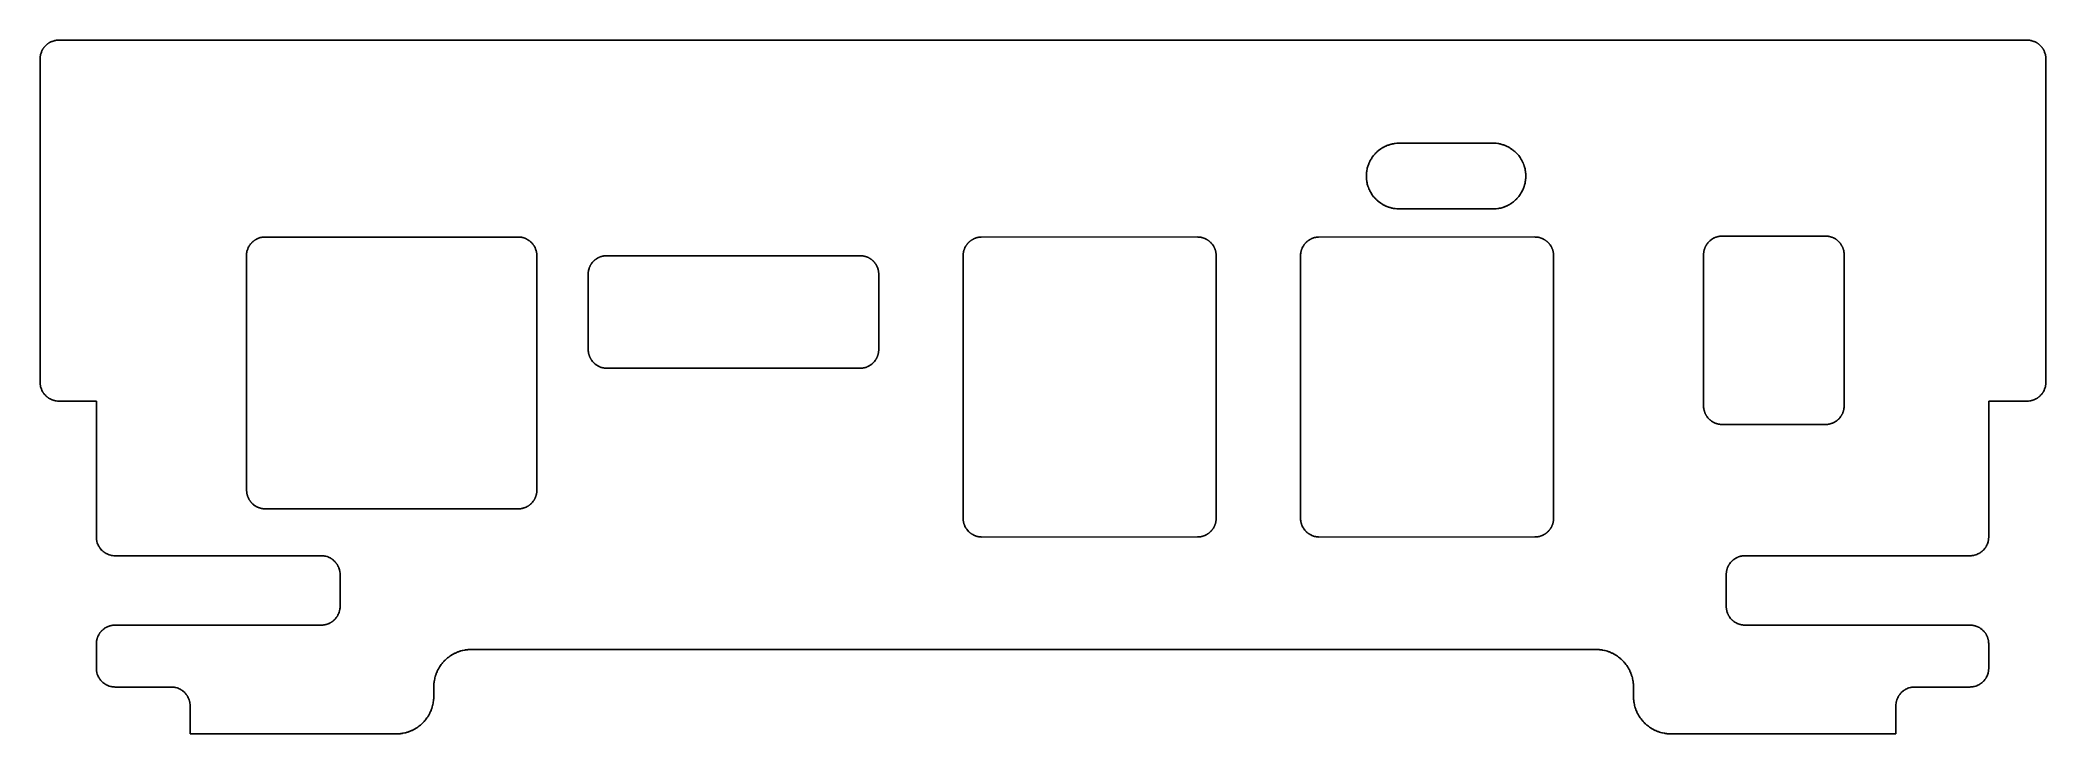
# Model space of a CAD drawing. Header units: metres. Extents: x -3 to 104, y 0 to 37.
import ezdxf

# ---------------------------------------------------------------- set-up
doc = ezdxf.new("R2010")
doc.units = ezdxf.units.M

msp = doc.modelspace()

# ---------------------------------------------------------------- linework, layer by layer
for p, q in [((-2.9209, 36.3906), (-2.92676, 36.375)), ((-2.91309, 36.4062), (-2.9209, 36.3906)), ((-2.90625, 36.4229), (-2.91309, 36.4062)), ((-2.88281, 36.4697), (-2.90625, 36.4229)), ((-2.875, 36.4844), (-2.88281, 36.4697)), ((-2.86621, 36.5), (-2.875, 36.4844)), ((-2.85742, 36.5146), (-2.86621, 36.5)), ((-2.84766, 36.5303), (-2.85742, 36.5146)), ((-2.83887, 36.5449), (-2.84766, 36.5303)), ((-2.8291, 36.5596), (-2.83887, 36.5449)), ((-2.81934, 36.5732), (-2.8291, 36.5596)), ((-2.80859, 36.5879), (-2.81934, 36.5732)), ((-2.79883, 36.6016), (-2.80859, 36.5879)), ((-2.77734, 36.6289), (-2.79883, 36.6016)), ((-2.76562, 36.6426), (-2.77734, 36.6289)), ((-2.75488, 36.6562), (-2.76562, 36.6426)), ((-2.71973, 36.6943), (-2.75488, 36.6562)), ((-2.69434, 36.7197), (-2.71973, 36.6943)), ((-2.65625, 36.7549), (-2.69434, 36.7197)), ((-2.64258, 36.7656), (-2.65625, 36.7549)), ((-2.62891, 36.7773), (-2.64258, 36.7656)), ((-2.60156, 36.7988), (-2.62891, 36.7773)), ((-2.58789, 36.8086), (-2.60156, 36.7988)), ((-2.57324, 36.8193), (-2.58789, 36.8086)), ((-2.55957, 36.8291), (-2.57324, 36.8193)), ((-2.54492, 36.8389), (-2.55957, 36.8291)), ((-2.53027, 36.8477), (-2.54492, 36.8389)), ((-2.51465, 36.8574), (-2.53027, 36.8477)), ((-2.5, 36.8662), (-2.51465, 36.8574)), ((-2.48438, 36.875), (-2.5, 36.8662)), ((-2.46973, 36.8828), (-2.48438, 36.875)), ((-2.42285, 36.9062), (-2.46973, 36.8828)), ((-2.40625, 36.9131), (-2.42285, 36.9062)), ((-2.39062, 36.9209), (-2.40625, 36.9131)), ((-2.375, 36.9268), (-2.39062, 36.9209)), ((-2.3584, 36.9336), (-2.375, 36.9268)), ((-2.30859, 36.9512), (-2.3584, 36.9336)), ((-2.24219, 36.9707), (-2.30859, 36.9512)), ((-2.22461, 36.9746), (-2.24219, 36.9707)), ((-2.20801, 36.9785), (-2.22461, 36.9746)), ((-2.19043, 36.9814), (-2.20801, 36.9785)), ((-2.17383, 36.9844), (-2.19043, 36.9814)), ((-2.15625, 36.9873), (-2.17383, 36.9844)), ((-2.13965, 36.9902), (-2.15625, 36.9873)), ((-2.06934, 36.998), (-2.13965, 36.9902)), ((-2.05273, 36.999), (-2.06934, 36.998)), ((-2.03516, 36.999), (-2.05273, 36.999)), ((-2.01758, 37), (-2.03516, 36.999)), ((103.018, 37), (-2.01758, 37)), ((103.035, 36.999), (103.018, 37)), ((103.053, 36.999), (103.035, 36.999)), ((103.069, 36.998), (103.053, 36.999)), ((103.14, 36.9902), (103.069, 36.998)), ((103.156, 36.9873), (103.14, 36.9902)), ((103.174, 36.9844), (103.156, 36.9873)), ((103.19, 36.9814), (103.174, 36.9844)), ((103.208, 36.9785), (103.19, 36.9814)), ((103.225, 36.9746), (103.208, 36.9785)), ((103.242, 36.9707), (103.225, 36.9746)), ((103.309, 36.9512), (103.242, 36.9707)), ((103.358, 36.9336), (103.309, 36.9512)), ((103.375, 36.9268), (103.358, 36.9336)), ((103.391, 36.9209), (103.375, 36.9268)), ((103.406, 36.9131), (103.391, 36.9209)), ((103.423, 36.9062), (103.406, 36.9131)), ((103.47, 36.8828), (103.423, 36.9062)), ((103.484, 36.875), (103.47, 36.8828)), ((103.5, 36.8662), (103.484, 36.875)), ((103.515, 36.8574), (103.5, 36.8662)), ((103.53, 36.8477), (103.515, 36.8574)), ((103.545, 36.8389), (103.53, 36.8477)), ((103.56, 36.8291), (103.545, 36.8389)), ((103.573, 36.8193), (103.56, 36.8291)), ((103.588, 36.8086), (103.573, 36.8193)), ((103.602, 36.7988), (103.588, 36.8086)), ((103.629, 36.7773), (103.602, 36.7988)), ((103.643, 36.7656), (103.629, 36.7773)), ((103.656, 36.7549), (103.643, 36.7656)), ((103.694, 36.7197), (103.656, 36.7549)), ((103.72, 36.6943), (103.694, 36.7197)), ((103.755, 36.6562), (103.72, 36.6943)), ((103.766, 36.6426), (103.755, 36.6562)), ((103.777, 36.6289), (103.766, 36.6426)), ((103.799, 36.6016), (103.777, 36.6289)), ((103.809, 36.5879), (103.799, 36.6016)), ((103.819, 36.5732), (103.809, 36.5879)), ((103.829, 36.5596), (103.819, 36.5732)), ((103.839, 36.5449), (103.829, 36.5596)), ((103.848, 36.5303), (103.839, 36.5449)), ((103.857, 36.5146), (103.848, 36.5303)), ((103.866, 36.5), (103.857, 36.5146)), ((103.875, 36.4844), (103.866, 36.5)), ((103.883, 36.4697), (103.875, 36.4844)), ((103.906, 36.4229), (103.883, 36.4697)), ((103.913, 36.4062), (103.906, 36.4229)), ((103.921, 36.3906), (103.913, 36.4062)), ((103.927, 36.375), (103.921, 36.3906)), ((-2.99902, 36.0352), (-3, 36.0176)), ((-3, 36.0176), (-3, 18.7324)), ((-2.99805, 36.0693), (-2.99902, 36.0527)), ((-2.99902, 36.0527), (-2.99902, 36.0352)), ((-2.99023, 36.1396), (-2.99805, 36.0693)), ((-2.9873, 36.1562), (-2.99023, 36.1396)), ((-2.98438, 36.1738), (-2.9873, 36.1562)), ((-2.98145, 36.1904), (-2.98438, 36.1738)), ((-2.97852, 36.208), (-2.98145, 36.1904)), ((-2.97461, 36.2246), (-2.97852, 36.208)), ((-2.9707, 36.2422), (-2.97461, 36.2246)), ((-2.95117, 36.3086), (-2.9707, 36.2422)), ((-2.93359, 36.3584), (-2.95117, 36.3086)), ((-2.92676, 36.375), (-2.93359, 36.3584)), ((103.934, 36.3584), (103.927, 36.375)), ((103.951, 36.3086), (103.934, 36.3584)), ((103.971, 36.2422), (103.951, 36.3086)), ((103.975, 36.2246), (103.971, 36.2422)), ((103.979, 36.208), (103.975, 36.2246)), ((103.981, 36.1904), (103.979, 36.208)), ((103.984, 36.1738), (103.981, 36.1904)), ((103.987, 36.1562), (103.984, 36.1738)), ((103.99, 36.1396), (103.987, 36.1562)), ((103.998, 36.0693), (103.99, 36.1396)), ((103.999, 36.0527), (103.998, 36.0693)), ((103.999, 36.0352), (103.999, 36.0527)), ((104, 36.0176), (103.999, 36.0352)), ((104, 18.7324), (104, 36.0176)), ((68.2842, 31.0088), (68.3066, 31.0303)), ((68.3066, 31.0303), (68.3291, 31.0508)), ((68.3291, 31.0508), (68.3516, 31.0703)), ((68.3516, 31.0703), (68.375, 31.0908)), ((68.375, 31.0908), (68.3984, 31.1104)), ((68.3984, 31.1104), (68.4717, 31.166)), ((68.4717, 31.166), (68.4961, 31.1836)), ((68.4961, 31.1836), (68.5215, 31.2012)), ((68.5215, 31.2012), (68.5723, 31.2344)), ((68.5723, 31.2344), (68.625, 31.2656)), ((68.625, 31.2656), (68.6514, 31.2803)), ((68.6514, 31.2803), (68.6787, 31.2949)), ((68.6787, 31.2949), (68.7051, 31.3096)), ((68.7051, 31.3096), (68.7324, 31.3232)), ((68.7324, 31.3232), (68.7607, 31.3359)), ((68.7607, 31.3359), (68.7881, 31.3486)), ((68.7881, 31.3486), (68.8164, 31.3613)), ((68.8164, 31.3613), (68.8447, 31.373)), ((68.8447, 31.373), (68.9014, 31.3945)), ((68.9014, 31.3945), (68.9307, 31.4043)), ((68.9307, 31.4043), (68.959, 31.4141)), ((68.959, 31.4141), (68.9883, 31.4238)), ((68.9883, 31.4238), (69.0176, 31.4326)), ((69.0176, 31.4326), (69.0762, 31.4482)), ((69.0762, 31.4482), (69.1064, 31.4551)), ((69.1064, 31.4551), (69.1357, 31.4619)), ((69.1357, 31.4619), (69.1963, 31.4736)), ((69.1963, 31.4736), (69.2568, 31.4834)), ((69.2568, 31.4834), (69.2871, 31.4873)), ((69.2871, 31.4873), (69.3779, 31.4961)), ((69.3779, 31.4961), (69.4082, 31.498)), ((69.4082, 31.498), (69.4697, 31.5)), ((69.4697, 31.5), (74.3721, 31.5)), ((74.3721, 31.5), (74.4033, 31.502)), ((74.4033, 31.502), (74.4941, 31.5049)), ((74.4941, 31.5049), (74.5254, 31.5049)), ((74.5254, 31.5049), (74.5859, 31.5029)), ((74.5859, 31.5029), (74.6162, 31.501)), ((74.6162, 31.501), (74.6465, 31.498)), ((74.6465, 31.498), (74.6777, 31.4961)), ((74.6777, 31.4961), (74.7686, 31.4844)), ((74.7686, 31.4844), (74.7979, 31.4795)), ((74.7979, 31.4795), (74.8584, 31.4678)), ((74.8584, 31.4678), (74.8877, 31.4609)), ((74.8877, 31.4609), (74.918, 31.4541)), ((74.918, 31.4541), (74.9766, 31.4385)), ((74.9766, 31.4385), (75.0352, 31.4209)), ((75.0352, 31.4209), (75.0645, 31.4111)), ((75.0645, 31.4111), (75.0928, 31.4014)), ((75.0928, 31.4014), (75.1211, 31.3906)), ((75.1211, 31.3906), (75.1504, 31.3799)), ((75.1504, 31.3799), (75.1777, 31.3682)), ((75.1777, 31.3682), (75.2061, 31.3564)), ((75.2061, 31.3564), (75.2344, 31.3438)), ((75.2344, 31.3438), (75.2617, 31.3311)), ((75.2617, 31.3311), (75.3164, 31.3037)), ((75.3164, 31.3037), (75.3428, 31.2891)), ((75.3428, 31.2891), (75.3701, 31.2734)), ((75.3701, 31.2734), (75.3965, 31.2588)), ((75.3965, 31.2588), (75.4219, 31.2432)), ((75.4219, 31.2432), (75.4482, 31.2266)), ((75.4482, 31.2266), (75.4736, 31.21)), ((75.4736, 31.21), (75.499, 31.1924)), ((75.499, 31.1924), (75.5234, 31.1748)), ((75.5234, 31.1748), (75.5488, 31.1572)), ((75.5488, 31.1572), (75.5723, 31.1387)), ((75.5723, 31.1387), (75.5967, 31.1201)), ((75.5967, 31.1201), (75.6436, 31.0811)), ((75.6436, 31.0811), (75.667, 31.0605)), ((75.667, 31.0605), (75.7119, 31.0195)), ((67.7539, 29.8721), (67.7627, 29.9629)), ((67.7627, 29.9629), (67.7666, 29.9932)), ((67.7666, 29.9932), (67.7764, 30.0537)), ((67.7764, 30.0537), (67.7881, 30.1143)), ((67.7881, 30.1143), (67.7949, 30.1436)), ((67.7949, 30.1436), (67.8018, 30.1738)), ((67.8018, 30.1738), (67.8174, 30.2324)), ((67.8174, 30.2324), (67.8262, 30.2617)), ((67.8262, 30.2617), (67.8359, 30.291)), ((67.8359, 30.291), (67.8457, 30.3193)), ((67.8457, 30.3193), (67.8555, 30.3486)), ((67.8555, 30.3486), (67.877, 30.4053)), ((67.877, 30.4053), (67.8887, 30.4336)), ((67.8887, 30.4336), (67.9014, 30.4619)), ((67.9014, 30.4619), (67.9141, 30.4893)), ((67.9141, 30.4893), (67.9268, 30.5176)), ((67.9268, 30.5176), (67.9404, 30.5449)), ((67.9404, 30.5449), (67.9551, 30.5713)), ((67.9551, 30.5713), (67.9697, 30.5986)), ((67.9697, 30.5986), (67.9844, 30.625)), ((67.9844, 30.625), (68.0156, 30.6777)), ((68.0156, 30.6777), (68.0488, 30.7285)), ((68.0488, 30.7285), (68.0664, 30.7539)), ((68.0664, 30.7539), (68.084, 30.7783)), ((68.084, 30.7783), (68.1396, 30.8516)), ((68.1396, 30.8516), (68.1592, 30.875)), ((68.1592, 30.875), (68.1797, 30.8984)), ((68.1797, 30.8984), (68.1992, 30.9209)), ((68.1992, 30.9209), (68.2197, 30.9434)), ((68.2197, 30.9434), (68.2412, 30.9658)), ((68.2412, 30.9658), (68.2842, 31.0088)), ((75.7119, 31.0195), (75.7549, 30.9766)), ((75.7549, 30.9766), (75.7764, 30.9541)), ((75.7764, 30.9541), (75.8174, 30.9092)), ((75.8174, 30.9092), (75.876, 30.8389)), ((75.876, 30.8389), (75.9131, 30.79)), ((75.9131, 30.79), (75.9482, 30.7412)), ((75.9482, 30.7412), (75.9648, 30.7158)), ((75.9648, 30.7158), (75.9814, 30.6895)), ((75.9814, 30.6895), (75.998, 30.6641)), ((75.998, 30.6641), (76.0137, 30.6377)), ((76.0137, 30.6377), (76.0283, 30.6113)), ((76.0283, 30.6113), (76.0439, 30.585)), ((76.0439, 30.585), (76.085, 30.5029)), ((76.085, 30.5029), (76.0977, 30.4756)), ((76.0977, 30.4756), (76.1104, 30.4473)), ((76.1104, 30.4473), (76.1338, 30.3906)), ((76.1338, 30.3906), (76.1445, 30.3623)), ((76.1445, 30.3623), (76.1543, 30.334)), ((76.1543, 30.334), (76.165, 30.3047)), ((76.165, 30.3047), (76.1738, 30.2754)), ((76.1738, 30.2754), (76.1826, 30.2471)), ((76.1826, 30.2471), (76.1914, 30.2178)), ((76.1914, 30.2178), (76.1992, 30.1875)), ((76.1992, 30.1875), (76.2129, 30.1289)), ((76.2129, 30.1289), (76.2197, 30.0986)), ((76.2197, 30.0986), (76.2256, 30.0684)), ((76.2256, 30.0684), (76.2305, 30.0391)), ((76.2305, 30.0391), (76.2354, 30.0088)), ((76.2354, 30.0088), (76.2471, 29.918)), ((67.75, 29.7803), (67.752, 29.8418)), ((67.75, 29.7197), (67.75, 29.7803)), ((67.752, 29.6582), (67.75, 29.7197)), ((67.752, 29.8418), (67.7539, 29.8721)), ((67.7539, 29.6279), (67.752, 29.6582)), ((67.7627, 29.5371), (67.7539, 29.6279)), ((67.7666, 29.5068), (67.7627, 29.5371)), ((67.7764, 29.4463), (67.7666, 29.5068)), ((67.7881, 29.3857), (67.7764, 29.4463)), ((67.7949, 29.3564), (67.7881, 29.3857)), ((67.8018, 29.3262), (67.7949, 29.3564)), ((67.8174, 29.2676), (67.8018, 29.3262)), ((67.8262, 29.2383), (67.8174, 29.2676)), ((67.8359, 29.209), (67.8262, 29.2383)), ((67.8457, 29.1807), (67.8359, 29.209)), ((67.8555, 29.1514), (67.8457, 29.1807)), ((67.877, 29.0947), (67.8555, 29.1514)), ((67.8887, 29.0664), (67.877, 29.0947)), ((67.9014, 29.0381), (67.8887, 29.0664)), ((67.9141, 29.0107), (67.9014, 29.0381)), ((67.9268, 28.9824), (67.9141, 29.0107)), ((67.9404, 28.9551), (67.9268, 28.9824)), ((67.9551, 28.9287), (67.9404, 28.9551)), ((67.9697, 28.9014), (67.9551, 28.9287)), ((67.9844, 28.875), (67.9697, 28.9014)), ((76.0439, 28.915), (76.0283, 28.8887)), ((76.085, 28.9971), (76.0439, 28.915)), ((76.0977, 29.0244), (76.085, 28.9971)), ((76.1104, 29.0527), (76.0977, 29.0244)), ((76.1338, 29.1094), (76.1104, 29.0527)), ((76.1445, 29.1377), (76.1338, 29.1094)), ((76.1543, 29.166), (76.1445, 29.1377)), ((76.165, 29.1953), (76.1543, 29.166)), ((76.1738, 29.2246), (76.165, 29.1953)), ((76.1826, 29.2529), (76.1738, 29.2246)), ((76.1914, 29.2832), (76.1826, 29.2529)), ((76.1992, 29.3125), (76.1914, 29.2832)), ((76.2129, 29.3711), (76.1992, 29.3125)), ((76.2197, 29.4014), (76.2129, 29.3711)), ((76.2256, 29.4316), (76.2197, 29.4014)), ((76.2305, 29.4609), (76.2256, 29.4316)), ((76.2354, 29.4912), (76.2305, 29.4609)), ((76.2471, 29.582), (76.2354, 29.4912)), ((76.2471, 29.918), (76.249, 29.8867)), ((76.249, 29.6133), (76.2471, 29.582)), ((76.249, 29.8867), (76.2529, 29.8262)), ((76.2529, 29.6738), (76.249, 29.6133)), ((76.2529, 29.8262), (76.2549, 29.7656)), ((76.2549, 29.7344), (76.2529, 29.6738)), ((76.2549, 29.7656), (76.2549, 29.7344)), ((68.0156, 28.8223), (67.9844, 28.875)), ((68.0488, 28.7715), (68.0156, 28.8223)), ((68.0664, 28.7461), (68.0488, 28.7715)), ((68.084, 28.7217), (68.0664, 28.7461)), ((68.1396, 28.6484), (68.084, 28.7217)), ((68.1592, 28.625), (68.1396, 28.6484)), ((68.1797, 28.6016), (68.1592, 28.625)), ((68.1992, 28.5791), (68.1797, 28.6016)), ((68.2197, 28.5566), (68.1992, 28.5791)), ((68.2412, 28.5342), (68.2197, 28.5566)), ((68.2842, 28.4912), (68.2412, 28.5342)), ((68.3066, 28.4697), (68.2842, 28.4912)), ((68.3291, 28.4492), (68.3066, 28.4697)), ((68.3516, 28.4297), (68.3291, 28.4492)), ((68.375, 28.4092), (68.3516, 28.4297)), ((68.3984, 28.3896), (68.375, 28.4092)), ((68.4717, 28.334), (68.3984, 28.3896)), ((68.4961, 28.3164), (68.4717, 28.334)), ((68.5215, 28.2988), (68.4961, 28.3164)), ((68.5723, 28.2656), (68.5215, 28.2988)), ((68.625, 28.2344), (68.5723, 28.2656)), ((68.6514, 28.2197), (68.625, 28.2344)), ((68.6787, 28.2051), (68.6514, 28.2197)), ((68.7051, 28.1904), (68.6787, 28.2051)), ((68.7324, 28.1768), (68.7051, 28.1904)), ((68.7607, 28.1641), (68.7324, 28.1768)), ((68.7881, 28.1514), (68.7607, 28.1641)), ((68.8164, 28.1387), (68.7881, 28.1514)), ((68.8447, 28.127), (68.8164, 28.1387)), ((68.9014, 28.1055), (68.8447, 28.127)), ((68.9307, 28.0957), (68.9014, 28.1055)), ((68.959, 28.0859), (68.9307, 28.0957)), ((68.9883, 28.0762), (68.959, 28.0859)), ((69.0176, 28.0674), (68.9883, 28.0762)), ((69.0762, 28.0518), (69.0176, 28.0674)), ((69.1064, 28.0449), (69.0762, 28.0518)), ((69.1357, 28.0381), (69.1064, 28.0449)), ((69.1963, 28.0264), (69.1357, 28.0381)), ((69.2568, 28.0166), (69.1963, 28.0264)), ((69.2871, 28.0127), (69.2568, 28.0166)), ((69.3779, 28.0039), (69.2871, 28.0127)), ((69.4082, 28.002), (69.3779, 28.0039)), ((69.4697, 28), (69.4082, 28.002)), ((74.3721, 28), (69.4697, 28)), ((74.4033, 27.998), (74.3721, 28)), ((74.4941, 27.9951), (74.4033, 27.998)), ((74.5254, 27.9951), (74.4941, 27.9951)), ((74.5859, 27.9971), (74.5254, 27.9951)), ((74.6162, 27.999), (74.5859, 27.9971)), ((74.6465, 28.002), (74.6162, 27.999)), ((74.6777, 28.0039), (74.6465, 28.002)), ((74.7686, 28.0156), (74.6777, 28.0039)), ((74.7979, 28.0205), (74.7686, 28.0156)), ((74.8584, 28.0322), (74.7979, 28.0205)), ((74.8877, 28.0391), (74.8584, 28.0322)), ((74.918, 28.0459), (74.8877, 28.0391)), ((74.9766, 28.0615), (74.918, 28.0459)), ((75.0352, 28.0791), (74.9766, 28.0615)), ((75.0645, 28.0889), (75.0352, 28.0791)), ((75.0928, 28.0986), (75.0645, 28.0889)), ((75.1211, 28.1094), (75.0928, 28.0986)), ((75.1504, 28.1201), (75.1211, 28.1094)), ((75.1787, 28.1318), (75.1504, 28.1201)), ((75.2061, 28.1436), (75.1787, 28.1318)), ((75.2344, 28.1562), (75.2061, 28.1436)), ((75.2617, 28.1689), (75.2344, 28.1562)), ((75.3164, 28.1963), (75.2617, 28.1689)), ((75.3428, 28.2109), (75.3164, 28.1963)), ((75.3701, 28.2266), (75.3428, 28.2109)), ((75.3965, 28.2412), (75.3701, 28.2266)), ((75.4219, 28.2568), (75.3965, 28.2412)), ((75.4482, 28.2734), (75.4219, 28.2568)), ((75.4736, 28.29), (75.4482, 28.2734)), ((75.499, 28.3076), (75.4736, 28.29)), ((75.5234, 28.3252), (75.499, 28.3076)), ((75.5488, 28.3428), (75.5234, 28.3252)), ((75.5723, 28.3613), (75.5488, 28.3428)), ((75.5967, 28.3799), (75.5723, 28.3613)), ((75.6436, 28.4189), (75.5967, 28.3799)), ((75.667, 28.4395), (75.6436, 28.4189)), ((75.7119, 28.4805), (75.667, 28.4395)), ((75.7549, 28.5234), (75.7119, 28.4805)), ((75.7764, 28.5459), (75.7549, 28.5234)), ((75.8174, 28.5908), (75.7764, 28.5459)), ((75.876, 28.6611), (75.8174, 28.5908)), ((75.9131, 28.71), (75.876, 28.6611)), ((75.9482, 28.7588), (75.9131, 28.71)), ((75.9648, 28.7842), (75.9482, 28.7588)), ((75.9814, 28.8105), (75.9648, 28.7842)), ((75.998, 28.8359), (75.9814, 28.8105)), ((76.0137, 28.8623), (75.998, 28.8359)), ((76.0283, 28.8887), (76.0137, 28.8623)), ((8.02148, 25.6738), (8.02441, 25.6904)), ((8.02441, 25.6904), (8.02734, 25.708)), ((8.02734, 25.708), (8.03125, 25.7246)), ((8.03125, 25.7246), (8.03516, 25.7422)), ((8.03516, 25.7422), (8.05469, 25.8086)), ((8.05469, 25.8086), (8.07227, 25.8584)), ((8.07227, 25.8584), (8.0791, 25.874)), ((8.0791, 25.874), (8.08496, 25.8906)), ((8.08496, 25.8906), (8.0918, 25.9062)), ((8.0918, 25.9062), (8.09961, 25.9229)), ((8.09961, 25.9229), (8.12305, 25.9697)), ((8.12305, 25.9697), (8.13086, 25.9844)), ((8.13086, 25.9844), (8.13965, 26)), ((8.13965, 26), (8.14844, 26.0146)), ((8.14844, 26.0146), (8.1582, 26.0293)), ((8.1582, 26.0293), (8.16699, 26.0449)), ((8.16699, 26.0449), (8.17676, 26.0586)), ((8.17676, 26.0586), (8.18652, 26.0732)), ((8.18652, 26.0732), (8.19727, 26.0879)), ((8.19727, 26.0879), (8.20703, 26.1016)), ((8.20703, 26.1016), (8.22852, 26.1289)), ((8.22852, 26.1289), (8.24023, 26.1426)), ((8.24023, 26.1426), (8.25098, 26.1562)), ((8.25098, 26.1562), (8.28613, 26.1943)), ((8.28613, 26.1943), (8.29883, 26.207)), ((8.29883, 26.207), (8.31152, 26.2188)), ((8.31152, 26.2188), (8.32422, 26.2314)), ((8.32422, 26.2314), (8.34961, 26.2549)), ((8.34961, 26.2549), (8.36328, 26.2656)), ((8.36328, 26.2656), (8.37695, 26.2773)), ((8.37695, 26.2773), (8.4043, 26.2988)), ((8.4043, 26.2988), (8.41797, 26.3086)), ((8.41797, 26.3086), (8.43262, 26.3193)), ((8.43262, 26.3193), (8.44629, 26.3291)), ((8.44629, 26.3291), (8.46094, 26.3389)), ((8.46094, 26.3389), (8.47559, 26.3477)), ((8.47559, 26.3477), (8.49121, 26.3574)), ((8.49121, 26.3574), (8.50586, 26.3662)), ((8.50586, 26.3662), (8.52148, 26.374)), ((8.52148, 26.374), (8.53613, 26.3828)), ((8.53613, 26.3828), (8.58301, 26.4062)), ((8.58301, 26.4062), (8.59863, 26.4131)), ((8.59863, 26.4131), (8.61523, 26.4199)), ((8.61523, 26.4199), (8.63086, 26.4268)), ((8.63086, 26.4268), (8.64746, 26.4336)), ((8.64746, 26.4336), (8.69727, 26.4512)), ((8.69727, 26.4512), (8.74707, 26.4658)), ((8.74707, 26.4658), (8.76367, 26.4697)), ((8.76367, 26.4697), (8.78125, 26.4746)), ((8.78125, 26.4746), (8.79785, 26.4775)), ((8.79785, 26.4775), (8.81543, 26.4814)), ((8.81543, 26.4814), (8.83203, 26.4844)), ((8.83203, 26.4844), (8.84961, 26.4873)), ((8.84961, 26.4873), (8.86621, 26.4902)), ((8.86621, 26.4902), (8.91895, 26.4961)), ((8.91895, 26.4961), (8.93652, 26.4971)), ((8.93652, 26.4971), (8.95312, 26.498)), ((8.95312, 26.498), (8.98828, 26.5)), ((8.98828, 26.5), (22.5176, 26.5)), ((22.5176, 26.5), (22.5342, 26.499)), ((22.5342, 26.499), (22.5518, 26.499)), ((22.5518, 26.499), (22.5693, 26.498)), ((22.5693, 26.498), (22.6045, 26.4941)), ((22.6045, 26.4941), (22.6211, 26.4922)), ((22.6211, 26.4922), (22.6387, 26.4902)), ((22.6387, 26.4902), (22.6562, 26.4873)), ((22.6562, 26.4873), (22.6729, 26.4844)), ((22.6729, 26.4844), (22.708, 26.4785)), ((22.708, 26.4785), (22.7412, 26.4707)), ((22.7412, 26.4707), (22.7588, 26.4658)), ((22.7588, 26.4658), (22.8086, 26.4512)), ((22.8086, 26.4512), (22.8584, 26.4336)), ((22.8584, 26.4336), (22.874, 26.4268)), ((22.874, 26.4268), (22.8906, 26.4209)), ((22.8906, 26.4209), (22.9062, 26.4141)), ((22.9062, 26.4141), (22.9219, 26.4062)), ((22.9219, 26.4062), (22.9385, 26.3984)), ((22.9385, 26.3984), (22.9541, 26.3906)), ((22.9541, 26.3906), (22.9688, 26.3828)), ((22.9688, 26.3828), (22.9844, 26.375)), ((22.9844, 26.375), (23, 26.3662)), ((23, 26.3662), (23.0146, 26.3574)), ((23.0146, 26.3574), (23.0293, 26.3477)), ((23.0293, 26.3477), (23.0439, 26.3389)), ((23.0439, 26.3389), (23.0732, 26.3193)), ((23.0732, 26.3193), (23.0879, 26.3086)), ((23.0879, 26.3086), (23.1016, 26.2988)), ((23.1016, 26.2988), (23.1289, 26.2773)), ((23.1289, 26.2773), (23.1426, 26.2656)), ((23.1426, 26.2656), (23.1553, 26.2549)), ((23.1553, 26.2549), (23.1689, 26.2432)), ((23.1689, 26.2432), (23.1943, 26.2197)), ((23.1943, 26.2197), (23.207, 26.207)), ((23.207, 26.207), (23.2188, 26.1943)), ((23.2188, 26.1943), (23.2314, 26.1816)), ((23.2314, 26.1816), (23.2549, 26.1562)), ((23.2549, 26.1562), (23.2764, 26.1289)), ((23.2764, 26.1289), (23.2881, 26.1152)), ((23.2881, 26.1152), (23.2979, 26.1016)), ((23.2979, 26.1016), (23.3086, 26.0879)), ((23.3086, 26.0879), (23.3184, 26.0732)), ((23.3184, 26.0732), (23.3291, 26.0596)), ((23.3291, 26.0596), (23.3379, 26.0449)), ((23.3379, 26.0449), (23.3477, 26.0303)), ((23.3477, 26.0303), (23.3564, 26.0146)), ((23.3564, 26.0146), (23.3652, 26)), ((23.3652, 26), (23.374, 25.9844)), ((23.374, 25.9844), (23.3828, 25.9697)), ((23.3828, 25.9697), (23.4062, 25.9229)), ((23.4062, 25.9229), (23.4131, 25.9072)), ((23.4131, 25.9072), (23.4199, 25.8906)), ((23.4199, 25.8906), (23.4268, 25.875)), ((23.4268, 25.875), (23.4336, 25.8584)), ((23.4336, 25.8584), (23.4512, 25.8086)), ((23.4512, 25.8086), (23.4658, 25.7588)), ((23.4658, 25.7588), (23.4697, 25.7422)), ((23.4697, 25.7422), (23.4736, 25.7246)), ((23.4736, 25.7246), (23.4775, 25.708)), ((23.4775, 25.708), (23.4814, 25.6904)), ((23.4814, 25.6904), (23.4844, 25.6738)), ((46.251, 25.6553), (46.2568, 25.6904)), ((46.2568, 25.6904), (46.2607, 25.707)), ((46.2607, 25.707), (46.2646, 25.7246)), ((46.2646, 25.7246), (46.2725, 25.7578)), ((46.2725, 25.7578), (46.2773, 25.7744)), ((46.2773, 25.7744), (46.2822, 25.792)), ((46.2822, 25.792), (46.2881, 25.8086)), ((46.2881, 25.8086), (46.293, 25.8252)), ((46.293, 25.8252), (46.2988, 25.8408)), ((46.2988, 25.8408), (46.3057, 25.8574)), ((46.3057, 25.8574), (46.3115, 25.874)), ((46.3115, 25.874), (46.3184, 25.8896)), ((46.3184, 25.8896), (46.3252, 25.9062)), ((46.3252, 25.9062), (46.332, 25.9219)), ((46.332, 25.9219), (46.3555, 25.9688)), ((46.3555, 25.9688), (46.3643, 25.9844)), ((46.3643, 25.9844), (46.373, 25.999)), ((46.373, 25.999), (46.3818, 26.0146)), ((46.3818, 26.0146), (46.3906, 26.0293)), ((46.3906, 26.0293), (46.4199, 26.0732)), ((46.4199, 26.0732), (46.4297, 26.0869)), ((46.4297, 26.0869), (46.4404, 26.1006)), ((46.4404, 26.1006), (46.4512, 26.1152)), ((46.4512, 26.1152), (46.4619, 26.1289)), ((46.4619, 26.1289), (46.4727, 26.1416)), ((46.4727, 26.1416), (46.4844, 26.1553)), ((46.4844, 26.1553), (46.4961, 26.168)), ((46.4961, 26.168), (46.5078, 26.1816)), ((46.5078, 26.1816), (46.5195, 26.1934)), ((46.5195, 26.1934), (46.5312, 26.2061)), ((46.5312, 26.2061), (46.5439, 26.2188)), ((46.5439, 26.2188), (46.5693, 26.2422)), ((46.5693, 26.2422), (46.583, 26.2539)), ((46.583, 26.2539), (46.5957, 26.2656)), ((46.5957, 26.2656), (46.6367, 26.2979)), ((46.6367, 26.2979), (46.6514, 26.3086)), ((46.6514, 26.3086), (46.665, 26.3184)), ((46.665, 26.3184), (46.709, 26.3477)), ((46.709, 26.3477), (46.7236, 26.3564)), ((46.7236, 26.3564), (46.7393, 26.3652)), ((46.7393, 26.3652), (46.7539, 26.374)), ((46.7539, 26.374), (46.7695, 26.3818)), ((46.7695, 26.3818), (46.7852, 26.3906)), ((46.7852, 26.3906), (46.8008, 26.3984)), ((46.8008, 26.3984), (46.8164, 26.4053)), ((46.8164, 26.4053), (46.832, 26.4131)), ((46.832, 26.4131), (46.8477, 26.4199)), ((46.8477, 26.4199), (46.8643, 26.4268)), ((46.8643, 26.4268), (46.8809, 26.4326)), ((46.8809, 26.4326), (46.8965, 26.4385)), ((46.8965, 26.4385), (46.9297, 26.4502)), ((46.9297, 26.4502), (46.9795, 26.4648)), ((46.9795, 26.4648), (46.9971, 26.4697)), ((46.9971, 26.4697), (47.0137, 26.4736)), ((47.0137, 26.4736), (47.0312, 26.4775)), ((47.0312, 26.4775), (47.0479, 26.4805)), ((47.0479, 26.4805), (47.0654, 26.4844)), ((47.0654, 26.4844), (47.082, 26.4873)), ((47.082, 26.4873), (47.0996, 26.4893)), ((47.0996, 26.4893), (47.1172, 26.4922)), ((47.1172, 26.4922), (47.1338, 26.4941)), ((47.1338, 26.4941), (47.1514, 26.4951)), ((47.1514, 26.4951), (47.1689, 26.4971)), ((47.1689, 26.4971), (47.2041, 26.499)), ((47.2041, 26.499), (58.7383, 26.501)), ((58.7383, 26.501), (58.7559, 26.5)), ((58.7559, 26.5), (58.7734, 26.5)), ((58.7734, 26.5), (58.8262, 26.4971)), ((58.8262, 26.4971), (58.8428, 26.4951)), ((58.8428, 26.4951), (58.8779, 26.4912)), ((58.8779, 26.4912), (58.8955, 26.4883)), ((58.8955, 26.4883), (58.9121, 26.4854)), ((58.9121, 26.4854), (58.9297, 26.4824)), ((58.9297, 26.4824), (58.9463, 26.4785)), ((58.9463, 26.4785), (58.9639, 26.4746)), ((58.9639, 26.4746), (58.9971, 26.4668)), ((58.9971, 26.4668), (59.0146, 26.4619)), ((59.0146, 26.4619), (59.0312, 26.457)), ((59.0312, 26.457), (59.0479, 26.4512)), ((59.0479, 26.4512), (59.0645, 26.4463)), ((59.0645, 26.4463), (59.0811, 26.4404)), ((59.0811, 26.4404), (59.0967, 26.4346)), ((59.0967, 26.4346), (59.1133, 26.4277)), ((59.1133, 26.4277), (59.1289, 26.4209)), ((59.1289, 26.4209), (59.1455, 26.4141)), ((59.1455, 26.4141), (59.1611, 26.4072)), ((59.1611, 26.4072), (59.208, 26.3838)), ((59.208, 26.3838), (59.2236, 26.375)), ((59.2236, 26.375), (59.2383, 26.3662)), ((59.2383, 26.3662), (59.2539, 26.3574)), ((59.2539, 26.3574), (59.2686, 26.3486)), ((59.2686, 26.3486), (59.3125, 26.3193)), ((59.3125, 26.3193), (59.3262, 26.3096)), ((59.3262, 26.3096), (59.3408, 26.2988)), ((59.3408, 26.2988), (59.3818, 26.2666)), ((59.3818, 26.2666), (59.3945, 26.2549)), ((59.3945, 26.2549), (59.4082, 26.2441)), ((59.4082, 26.2441), (59.4209, 26.2314)), ((59.4209, 26.2314), (59.4336, 26.2197)), ((59.4336, 26.2197), (59.458, 26.1953)), ((59.458, 26.1953), (59.4814, 26.1699)), ((59.4814, 26.1699), (59.4932, 26.1562)), ((59.4932, 26.1562), (59.5049, 26.1436)), ((59.5049, 26.1436), (59.5371, 26.1025)), ((59.5371, 26.1025), (59.5479, 26.0879)), ((59.5479, 26.0879), (59.5576, 26.0742)), ((59.5576, 26.0742), (59.5869, 26.0303)), ((59.5869, 26.0303), (59.6045, 26.001)), ((59.6045, 26.001), (59.6133, 25.9854)), ((59.6133, 25.9854), (59.6211, 25.9697)), ((59.6211, 25.9697), (59.6299, 25.9541)), ((59.6299, 25.9541), (59.6377, 25.9385)), ((59.6377, 25.9385), (59.6445, 25.9229)), ((59.6445, 25.9229), (59.6523, 25.9072)), ((59.6523, 25.9072), (59.6592, 25.8916)), ((59.6592, 25.8916), (59.666, 25.875)), ((59.666, 25.875), (59.6719, 25.8594)), ((59.6719, 25.8594), (59.6787, 25.8428)), ((59.6787, 25.8428), (59.6846, 25.8262)), ((59.6846, 25.8262), (59.6895, 25.8096)), ((59.6895, 25.8096), (59.6953, 25.793)), ((59.6953, 25.793), (59.7002, 25.7764)), ((59.7002, 25.7764), (59.7041, 25.7598)), ((59.7041, 25.7598), (59.709, 25.7422)), ((59.709, 25.7422), (59.7129, 25.7256)), ((59.7129, 25.7256), (59.7168, 25.708)), ((59.7168, 25.708), (59.7207, 25.6914)), ((59.7207, 25.6914), (59.7236, 25.6738)), ((64.251, 25.6553), (64.2568, 25.6904)), ((64.2568, 25.6904), (64.2607, 25.707)), ((64.2607, 25.707), (64.2646, 25.7246)), ((64.2646, 25.7246), (64.2725, 25.7578)), ((64.2725, 25.7578), (64.2773, 25.7744)), ((64.2773, 25.7744), (64.2822, 25.792)), ((64.2822, 25.792), (64.2881, 25.8086)), ((64.2881, 25.8086), (64.293, 25.8252)), ((64.293, 25.8252), (64.2988, 25.8408)), ((64.2988, 25.8408), (64.3057, 25.8574)), ((64.3057, 25.8574), (64.3115, 25.874)), ((64.3115, 25.874), (64.3184, 25.8896)), ((64.3184, 25.8896), (64.3252, 25.9062)), ((64.3252, 25.9062), (64.332, 25.9219)), ((64.332, 25.9219), (64.3555, 25.9688)), ((64.3555, 25.9688), (64.3643, 25.9844)), ((64.3643, 25.9844), (64.373, 25.999)), ((64.373, 25.999), (64.3818, 26.0146)), ((64.3818, 26.0146), (64.3906, 26.0293)), ((64.3906, 26.0293), (64.4199, 26.0732)), ((64.4199, 26.0732), (64.4297, 26.0869)), ((64.4297, 26.0869), (64.4404, 26.1006)), ((64.4404, 26.1006), (64.4512, 26.1152)), ((64.4512, 26.1152), (64.4619, 26.1289)), ((64.4619, 26.1289), (64.4727, 26.1416)), ((64.4727, 26.1416), (64.4844, 26.1553)), ((64.4844, 26.1553), (64.4961, 26.168)), ((64.4961, 26.168), (64.5078, 26.1816)), ((64.5078, 26.1816), (64.5195, 26.1934)), ((64.5195, 26.1934), (64.5312, 26.2061)), ((64.5312, 26.2061), (64.5439, 26.2188)), ((64.5439, 26.2188), (64.5693, 26.2422)), ((64.5693, 26.2422), (64.583, 26.2539)), ((64.583, 26.2539), (64.5957, 26.2656)), ((64.5957, 26.2656), (64.6367, 26.2979)), ((64.6367, 26.2979), (64.6514, 26.3086)), ((64.6514, 26.3086), (64.665, 26.3184)), ((64.665, 26.3184), (64.709, 26.3477)), ((64.709, 26.3477), (64.7236, 26.3564)), ((64.7236, 26.3564), (64.7393, 26.3652)), ((64.7393, 26.3652), (64.7539, 26.374)), ((64.7539, 26.374), (64.7695, 26.3818)), ((64.7695, 26.3818), (64.7852, 26.3906)), ((64.7852, 26.3906), (64.8008, 26.3984)), ((64.8008, 26.3984), (64.8164, 26.4053)), ((64.8164, 26.4053), (64.832, 26.4131)), ((64.832, 26.4131), (64.8477, 26.4199)), ((64.8477, 26.4199), (64.8643, 26.4268)), ((64.8643, 26.4268), (64.8809, 26.4326)), ((64.8809, 26.4326), (64.8965, 26.4385)), ((64.8965, 26.4385), (64.9297, 26.4502)), ((64.9297, 26.4502), (64.9795, 26.4648)), ((64.9795, 26.4648), (64.9971, 26.4697)), ((64.9971, 26.4697), (65.0137, 26.4736)), ((65.0137, 26.4736), (65.0312, 26.4775)), ((65.0312, 26.4775), (65.0479, 26.4805)), ((65.0479, 26.4805), (65.0654, 26.4844)), ((65.0654, 26.4844), (65.082, 26.4873)), ((65.082, 26.4873), (65.0996, 26.4893)), ((65.0996, 26.4893), (65.1172, 26.4922)), ((65.1172, 26.4922), (65.1338, 26.4941)), ((65.1338, 26.4941), (65.1514, 26.4951)), ((65.1514, 26.4951), (65.1689, 26.4971)), ((65.1689, 26.4971), (65.2041, 26.499)), ((65.2041, 26.499), (76.7383, 26.501)), ((76.7383, 26.501), (76.7559, 26.5)), ((76.7559, 26.5), (76.7734, 26.5)), ((76.7734, 26.5), (76.8262, 26.4971)), ((76.8262, 26.4971), (76.8428, 26.4951)), ((76.8428, 26.4951), (76.8779, 26.4912)), ((76.8779, 26.4912), (76.8955, 26.4883)), ((76.8955, 26.4883), (76.9121, 26.4854)), ((76.9121, 26.4854), (76.9297, 26.4824)), ((76.9297, 26.4824), (76.9463, 26.4785)), ((76.9463, 26.4785), (76.9639, 26.4746)), ((76.9639, 26.4746), (76.9971, 26.4668)), ((76.9971, 26.4668), (77.0146, 26.4619)), ((77.0146, 26.4619), (77.0312, 26.457)), ((77.0312, 26.457), (77.0479, 26.4512)), ((77.0479, 26.4512), (77.0645, 26.4463)), ((77.0645, 26.4463), (77.0811, 26.4404)), ((77.0811, 26.4404), (77.0967, 26.4346)), ((77.0967, 26.4346), (77.1133, 26.4277)), ((77.1133, 26.4277), (77.1289, 26.4209)), ((77.1289, 26.4209), (77.1455, 26.4141)), ((77.1455, 26.4141), (77.1611, 26.4072)), ((77.1611, 26.4072), (77.208, 26.3838)), ((77.208, 26.3838), (77.2236, 26.375)), ((77.2236, 26.375), (77.2383, 26.3662)), ((77.2383, 26.3662), (77.2539, 26.3574)), ((77.2539, 26.3574), (77.2686, 26.3486)), ((77.2686, 26.3486), (77.3125, 26.3193)), ((77.3125, 26.3193), (77.3262, 26.3096)), ((77.3262, 26.3096), (77.3408, 26.2988)), ((77.3408, 26.2988), (77.3818, 26.2666)), ((77.3818, 26.2666), (77.3945, 26.2549)), ((77.3945, 26.2549), (77.4082, 26.2441)), ((77.4082, 26.2441), (77.4209, 26.2314)), ((77.4209, 26.2314), (77.4336, 26.2197)), ((77.4336, 26.2197), (77.458, 26.1953)), ((77.458, 26.1953), (77.4814, 26.1699)), ((77.4814, 26.1699), (77.4932, 26.1562)), ((77.4932, 26.1562), (77.5049, 26.1436)), ((77.5049, 26.1436), (77.5371, 26.1025)), ((77.5371, 26.1025), (77.5479, 26.0879)), ((77.5479, 26.0879), (77.5576, 26.0742)), ((77.5576, 26.0742), (77.5869, 26.0303)), ((77.5869, 26.0303), (77.6045, 26.001)), ((77.6045, 26.001), (77.6133, 25.9854)), ((77.6133, 25.9854), (77.6211, 25.9697)), ((77.6211, 25.9697), (77.6299, 25.9541)), ((77.6299, 25.9541), (77.6377, 25.9385)), ((77.6377, 25.9385), (77.6445, 25.9229)), ((77.6445, 25.9229), (77.6523, 25.9072)), ((77.6523, 25.9072), (77.6592, 25.8916)), ((77.6592, 25.8916), (77.666, 25.875)), ((77.666, 25.875), (77.6719, 25.8594)), ((77.6719, 25.8594), (77.6787, 25.8428)), ((77.6787, 25.8428), (77.6846, 25.8262)), ((77.6846, 25.8262), (77.6895, 25.8096)), ((77.6895, 25.8096), (77.6953, 25.793)), ((77.6953, 25.793), (77.7002, 25.7764)), ((77.7002, 25.7764), (77.7041, 25.7598)), ((77.7041, 25.7598), (77.709, 25.7422)), ((77.709, 25.7422), (77.7129, 25.7256)), ((77.7129, 25.7256), (77.7168, 25.708)), ((77.7168, 25.708), (77.7207, 25.6914)), ((77.7207, 25.6914), (77.7236, 25.6738)), ((85.7441, 25.6533), (85.748, 25.6885)), ((85.748, 25.6885), (85.751, 25.7061)), ((85.751, 25.7061), (85.7539, 25.7227)), ((85.7539, 25.7227), (85.7568, 25.7402)), ((85.7568, 25.7402), (85.7607, 25.7568)), ((85.7607, 25.7568), (85.7646, 25.7744)), ((85.7646, 25.7744), (85.7725, 25.8076)), ((85.7725, 25.8076), (85.7773, 25.8252)), ((85.7773, 25.8252), (85.7822, 25.8418)), ((85.7822, 25.8418), (85.7881, 25.8584)), ((85.7881, 25.8584), (85.793, 25.875)), ((85.793, 25.875), (85.7988, 25.8916)), ((85.7988, 25.8916), (85.8057, 25.9072)), ((85.8057, 25.9072), (85.8115, 25.9238)), ((85.8115, 25.9238), (85.8184, 25.9395)), ((85.8184, 25.9395), (85.8252, 25.9561)), ((85.8252, 25.9561), (85.832, 25.9717)), ((85.832, 25.9717), (85.8555, 26.0186)), ((85.8555, 26.0186), (85.8643, 26.0342)), ((85.8643, 26.0342), (85.873, 26.0488)), ((85.873, 26.0488), (85.8818, 26.0645)), ((85.8818, 26.0645), (85.8906, 26.0791)), ((85.8906, 26.0791), (85.9199, 26.123)), ((85.9199, 26.123), (85.9297, 26.1367)), ((85.9297, 26.1367), (85.9404, 26.1514)), ((85.9404, 26.1514), (85.9727, 26.1924)), ((85.9727, 26.1924), (85.9844, 26.2051)), ((85.9844, 26.2051), (85.9961, 26.2188)), ((85.9961, 26.2188), (86.0195, 26.2441)), ((86.0195, 26.2441), (86.0439, 26.2686)), ((86.0439, 26.2686), (86.0693, 26.292)), ((86.0693, 26.292), (86.083, 26.3037)), ((86.083, 26.3037), (86.0957, 26.3154)), ((86.0957, 26.3154), (86.1367, 26.3477)), ((86.1367, 26.3477), (86.1514, 26.3584)), ((86.1514, 26.3584), (86.165, 26.3682)), ((86.165, 26.3682), (86.209, 26.3975)), ((86.209, 26.3975), (86.2236, 26.4062)), ((86.2236, 26.4062), (86.2393, 26.415)), ((86.2393, 26.415), (86.2539, 26.4238)), ((86.2539, 26.4238), (86.2695, 26.4326)), ((86.2695, 26.4326), (86.3008, 26.4482)), ((86.3008, 26.4482), (86.3164, 26.4551)), ((86.3164, 26.4551), (86.332, 26.4629)), ((86.332, 26.4629), (86.3477, 26.4697)), ((86.3477, 26.4697), (86.3643, 26.4766)), ((86.3643, 26.4766), (86.3809, 26.4824)), ((86.3809, 26.4824), (86.3965, 26.4893)), ((86.3965, 26.4893), (86.4131, 26.4951)), ((86.4131, 26.4951), (86.4297, 26.5)), ((86.4297, 26.5), (86.4463, 26.5059)), ((86.4463, 26.5059), (86.4629, 26.5107)), ((86.4629, 26.5107), (86.4805, 26.5146)), ((86.4805, 26.5146), (86.4971, 26.5195)), ((86.4971, 26.5195), (86.5137, 26.5234)), ((86.5137, 26.5234), (86.5312, 26.5273)), ((86.5312, 26.5273), (86.5479, 26.5312)), ((86.5479, 26.5312), (86.5654, 26.5342)), ((86.5654, 26.5342), (86.582, 26.5371)), ((86.582, 26.5371), (86.5996, 26.5391)), ((86.5996, 26.5391), (86.6172, 26.542)), ((86.6172, 26.542), (86.6338, 26.5439)), ((86.6338, 26.5439), (86.6514, 26.5449)), ((86.6514, 26.5449), (86.6689, 26.5469)), ((86.6689, 26.5469), (86.7041, 26.5488)), ((86.7041, 26.5488), (92.2734, 26.5488)), ((92.2734, 26.5488), (92.3086, 26.5469)), ((92.3086, 26.5469), (92.3262, 26.5449)), ((92.3262, 26.5449), (92.3438, 26.5439)), ((92.3438, 26.5439), (92.3604, 26.542)), ((92.3604, 26.542), (92.3779, 26.5391)), ((92.3779, 26.5391), (92.3955, 26.5371)), ((92.3955, 26.5371), (92.4121, 26.5342)), ((92.4121, 26.5342), (92.4297, 26.5312)), ((92.4297, 26.5312), (92.4463, 26.5273)), ((92.4463, 26.5273), (92.4639, 26.5234)), ((92.4639, 26.5234), (92.4805, 26.5195)), ((92.4805, 26.5195), (92.498, 26.5146)), ((92.498, 26.5146), (92.5146, 26.5107)), ((92.5146, 26.5107), (92.5312, 26.5059)), ((92.5312, 26.5059), (92.5479, 26.5)), ((92.5479, 26.5), (92.5645, 26.4951)), ((92.5645, 26.4951), (92.5811, 26.4893)), ((92.5811, 26.4893), (92.5977, 26.4824)), ((92.5977, 26.4824), (92.6133, 26.4766)), ((92.6133, 26.4766), (92.6299, 26.4697)), ((92.6299, 26.4697), (92.6455, 26.4629)), ((92.6455, 26.4629), (92.6611, 26.4551)), ((92.6611, 26.4551), (92.6768, 26.4482)), ((92.6768, 26.4482), (92.708, 26.4326)), ((92.708, 26.4326), (92.7393, 26.415)), ((92.7393, 26.415), (92.7686, 26.3975)), ((92.7686, 26.3975), (92.8125, 26.3682)), ((92.8125, 26.3682), (92.8262, 26.3584)), ((92.8262, 26.3584), (92.8408, 26.3477)), ((92.8408, 26.3477), (92.8818, 26.3154)), ((92.8818, 26.3154), (92.8945, 26.3037)), ((92.8945, 26.3037), (92.9082, 26.292)), ((92.9082, 26.292), (92.9336, 26.2686)), ((92.9336, 26.2686), (92.958, 26.2441)), ((92.958, 26.2441), (92.9697, 26.2314)), ((92.9697, 26.2314), (92.9824, 26.2188)), ((92.9824, 26.2188), (92.9932, 26.2051)), ((92.9932, 26.2051), (93.0049, 26.1924)), ((93.0049, 26.1924), (93.0371, 26.1514)), ((93.0371, 26.1514), (93.0479, 26.1367)), ((93.0479, 26.1367), (93.0576, 26.123)), ((93.0576, 26.123), (93.0869, 26.0791)), ((93.0869, 26.0791), (93.0957, 26.0645)), ((93.0957, 26.0645), (93.1045, 26.0488)), ((93.1045, 26.0488), (93.1133, 26.0342)), ((93.1133, 26.0342), (93.1221, 26.0186)), ((93.1221, 26.0186), (93.1455, 25.9717)), ((93.1455, 25.9717), (93.1523, 25.9561)), ((93.1523, 25.9561), (93.1592, 25.9395)), ((93.1592, 25.9395), (93.166, 25.9238)), ((93.166, 25.9238), (93.1729, 25.9072)), ((93.1729, 25.9072), (93.1787, 25.8916)), ((93.1787, 25.8916), (93.1846, 25.875)), ((93.1846, 25.875), (93.1895, 25.8584)), ((93.1895, 25.8584), (93.1953, 25.8418)), ((93.1953, 25.8418), (93.2002, 25.8252)), ((93.2002, 25.8252), (93.2051, 25.8076)), ((93.2051, 25.8076), (93.2129, 25.7744)), ((93.2129, 25.7744), (93.2168, 25.7568)), ((93.2168, 25.7568), (93.2207, 25.7402)), ((93.2207, 25.7402), (93.2236, 25.7227)), ((93.2236, 25.7227), (93.2266, 25.7061)), ((93.2266, 25.7061), (93.2295, 25.6885)), ((93.2295, 25.6885), (93.2334, 25.6533)), ((8.00586, 25.5176), (8.00684, 25.5352)), ((8.01758, 13), (8.00586, 25.5176)), ((8.00684, 25.5518), (8.00781, 25.5693)), ((8.00684, 25.5352), (8.00684, 25.5518)), ((8.00781, 25.5693), (8.01367, 25.6221)), ((8.01367, 25.6221), (8.01562, 25.6387)), ((8.01562, 25.6387), (8.02148, 25.6738)), ((23.4844, 25.6738), (23.4873, 25.6562)), ((23.4873, 25.6562), (23.4902, 25.6396)), ((23.4902, 25.6396), (23.4961, 25.5869)), ((23.4961, 25.5869), (23.4971, 25.5693)), ((23.4971, 25.5693), (23.498, 25.5527)), ((23.498, 25.5527), (23.5, 25.5176)), ((23.5, 25.5176), (23.5, 12.9648)), ((26.2393, 24.5977), (26.2412, 24.6143)), ((26.2412, 24.6143), (26.2432, 24.6318)), ((26.2432, 24.6318), (26.2451, 24.6484)), ((26.2451, 24.6484), (26.248, 24.666)), ((26.248, 24.666), (26.2539, 24.6992)), ((26.2539, 24.6992), (26.2568, 24.7168)), ((26.2568, 24.7168), (26.2686, 24.7666)), ((26.2686, 24.7666), (26.2832, 24.8164)), ((26.2832, 24.8164), (26.2891, 24.833)), ((26.2891, 24.833), (26.2949, 24.8486)), ((26.2949, 24.8486), (26.3008, 24.8652)), ((26.3008, 24.8652), (26.3066, 24.8809)), ((26.3066, 24.8809), (26.3135, 24.8965)), ((26.3135, 24.8965), (26.3203, 24.9131)), ((26.3203, 24.9131), (26.3271, 24.9287)), ((26.3271, 24.9287), (26.335, 24.9443)), ((26.335, 24.9443), (26.3418, 24.959)), ((26.3418, 24.959), (26.3496, 24.9746)), ((26.3496, 24.9746), (26.3584, 24.9893)), ((26.3584, 24.9893), (26.3662, 25.0049)), ((26.3662, 25.0049), (26.375, 25.0195)), ((26.375, 25.0195), (26.3848, 25.0342)), ((26.3848, 25.0342), (26.3936, 25.0488)), ((26.3936, 25.0488), (26.4033, 25.0635)), ((26.4033, 25.0635), (26.4131, 25.0771)), ((26.4131, 25.0771), (26.4229, 25.0918)), ((26.4229, 25.0918), (26.4326, 25.1055)), ((26.4326, 25.1055), (26.4541, 25.1328)), ((26.4541, 25.1328), (26.4648, 25.1455)), ((26.4648, 25.1455), (26.4756, 25.1592)), ((26.4756, 25.1592), (26.5107, 25.1973)), ((26.5107, 25.1973), (26.5352, 25.2217)), ((26.5352, 25.2217), (26.5479, 25.2334)), ((26.5479, 25.2334), (26.5596, 25.2451)), ((26.5596, 25.2451), (26.5732, 25.2568)), ((26.5732, 25.2568), (26.5859, 25.2676)), ((26.5859, 25.2676), (26.5996, 25.2783)), ((26.5996, 25.2783), (26.6123, 25.2891)), ((26.6123, 25.2891), (26.6396, 25.3105)), ((26.6396, 25.3105), (26.6543, 25.3203)), ((26.6543, 25.3203), (26.668, 25.3301)), ((26.668, 25.3301), (26.6826, 25.3398)), ((26.6826, 25.3398), (26.7412, 25.375)), ((26.7412, 25.375), (26.7568, 25.3838)), ((26.7568, 25.3838), (26.7715, 25.3916)), ((26.7715, 25.3916), (26.7871, 25.3994)), ((26.7871, 25.3994), (26.8027, 25.4062)), ((26.8027, 25.4062), (26.8184, 25.4141)), ((26.8184, 25.4141), (26.8496, 25.4277)), ((26.8496, 25.4277), (26.8662, 25.4336)), ((26.8662, 25.4336), (26.8818, 25.4395)), ((26.8818, 25.4395), (26.8984, 25.4453)), ((26.8984, 25.4453), (26.9141, 25.4512)), ((26.9141, 25.4512), (26.9639, 25.4658)), ((26.9639, 25.4658), (26.9805, 25.4697)), ((26.9805, 25.4697), (26.9971, 25.4746)), ((26.9971, 25.4746), (27.0137, 25.4775)), ((27.0137, 25.4775), (27.0312, 25.4814)), ((27.0312, 25.4814), (27.0645, 25.4873)), ((27.0645, 25.4873), (27.082, 25.4902)), ((27.082, 25.4902), (27.0986, 25.4922)), ((27.0986, 25.4922), (27.1162, 25.4941)), ((27.1162, 25.4941), (27.1328, 25.4961)), ((27.1328, 25.4961), (27.1504, 25.4971)), ((27.1504, 25.4971), (27.167, 25.499)), ((27.167, 25.499), (27.1846, 25.499)), ((27.1846, 25.499), (27.2021, 25.5)), ((27.2021, 25.5), (40.7725, 25.5)), ((40.7725, 25.5), (40.79, 25.499)), ((40.79, 25.499), (40.8066, 25.499)), ((40.8066, 25.499), (40.8232, 25.4971)), ((40.8232, 25.4971), (40.8408, 25.4961)), ((40.8408, 25.4961), (40.874, 25.4922)), ((40.874, 25.4922), (40.8916, 25.4902)), ((40.8916, 25.4902), (40.9082, 25.4873)), ((40.9082, 25.4873), (40.9248, 25.4854)), ((40.9248, 25.4854), (40.9414, 25.4814)), ((40.9414, 25.4814), (40.958, 25.4785)), ((40.958, 25.4785), (41.0078, 25.4668)), ((41.0078, 25.4668), (41.041, 25.457)), ((41.041, 25.457), (41.0566, 25.4521)), ((41.0566, 25.4521), (41.0732, 25.4463)), ((41.0732, 25.4463), (41.0889, 25.4414)), ((41.0889, 25.4414), (41.1055, 25.4346)), ((41.1055, 25.4346), (41.1211, 25.4287)), ((41.1211, 25.4287), (41.1367, 25.4219)), ((41.1367, 25.4219), (41.1523, 25.416)), ((41.1523, 25.416), (41.168, 25.4082)), ((41.168, 25.4082), (41.1826, 25.4014)), ((41.1826, 25.4014), (41.2139, 25.3857)), ((41.2139, 25.3857), (41.2285, 25.3779)), ((41.2285, 25.3779), (41.2432, 25.3691)), ((41.2432, 25.3691), (41.2578, 25.3613)), ((41.2578, 25.3613), (41.2725, 25.3525)), ((41.2725, 25.3525), (41.2871, 25.3428)), ((41.2871, 25.3428), (41.3008, 25.334)), ((41.3008, 25.334), (41.3154, 25.3242)), ((41.3154, 25.3242), (41.3291, 25.3145)), ((41.3291, 25.3145), (41.3428, 25.3037)), ((41.3428, 25.3037), (41.3564, 25.2939)), ((41.3564, 25.2939), (41.3701, 25.2832)), ((41.3701, 25.2832), (41.3955, 25.2617)), ((41.3955, 25.2617), (41.4082, 25.25)), ((41.4082, 25.25), (41.4209, 25.2393)), ((41.4209, 25.2393), (41.4463, 25.2158)), ((41.4463, 25.2158), (41.458, 25.2031)), ((41.458, 25.2031), (41.4697, 25.1914)), ((41.4697, 25.1914), (41.4814, 25.1787)), ((41.4814, 25.1787), (41.4922, 25.166)), ((41.4922, 25.166), (41.5039, 25.1533)), ((41.5039, 25.1533), (41.5146, 25.1396)), ((41.5146, 25.1396), (41.5254, 25.127)), ((41.5254, 25.127), (41.5361, 25.1133)), ((41.5361, 25.1133), (41.5654, 25.0723)), ((41.5654, 25.0723), (41.5752, 25.0576)), ((41.5752, 25.0576), (41.585, 25.0439)), ((41.585, 25.0439), (41.6025, 25.0146)), ((41.6025, 25.0146), (41.6104, 25)), ((41.6104, 25), (41.6191, 24.9854)), ((41.6191, 24.9854), (41.627, 24.9697)), ((41.627, 24.9697), (41.6348, 24.9551)), ((41.6348, 24.9551), (41.6426, 24.9395)), ((41.6426, 24.9395), (41.6699, 24.877)), ((41.6699, 24.877), (41.6816, 24.8457)), ((41.6816, 24.8457), (41.6875, 24.8291)), ((41.6875, 24.8291), (41.6924, 24.8135)), ((41.6924, 24.8135), (41.707, 24.7637)), ((41.707, 24.7637), (41.7109, 24.748)), ((41.7109, 24.748), (41.7148, 24.7314)), ((41.7148, 24.7314), (41.7178, 24.7148)), ((41.7178, 24.7148), (41.7217, 24.6973)), ((41.7217, 24.6973), (41.7275, 24.6641)), ((41.7275, 24.6641), (41.7314, 24.6309)), ((41.7314, 24.6309), (41.7334, 24.6133)), ((41.7334, 24.6133), (41.7354, 24.5967)), ((46.2383, 11.5), (46.2393, 25.5342)), ((46.2393, 25.5342), (46.2412, 25.5693)), ((46.2412, 25.5693), (46.2422, 25.5859)), ((46.2422, 25.5859), (46.248, 25.6387)), ((46.248, 25.6387), (46.251, 25.6553)), ((59.7236, 25.6738), (59.7266, 25.6572)), ((59.7266, 25.6572), (59.7285, 25.6396)), ((59.7285, 25.6396), (59.7314, 25.6221)), ((59.7314, 25.6221), (59.7334, 25.6055)), ((59.7334, 25.6055), (59.7344, 25.5879)), ((59.7344, 25.5879), (59.7363, 25.5703)), ((59.7363, 25.5703), (59.7383, 25.5352)), ((59.7383, 25.5352), (59.7383, 11.4668)), ((64.2383, 11.5), (64.2393, 25.5342)), ((64.2393, 25.5342), (64.2412, 25.5693)), ((64.2412, 25.5693), (64.2422, 25.5859)), ((64.2422, 25.5859), (64.248, 25.6387)), ((64.248, 25.6387), (64.251, 25.6553)), ((77.7236, 25.6738), (77.7266, 25.6572)), ((77.7266, 25.6572), (77.7285, 25.6396)), ((77.7285, 25.6396), (77.7314, 25.6221)), ((77.7314, 25.6221), (77.7334, 25.6055)), ((77.7334, 25.6055), (77.7344, 25.5879)), ((77.7344, 25.5879), (77.7363, 25.5703)), ((77.7363, 25.5703), (77.7383, 25.5352)), ((77.7383, 25.5352), (77.7383, 11.4668)), ((85.7393, 25.584), (85.7422, 25.6367)), ((85.7393, 17.4648), (85.7393, 25.584)), ((85.7422, 25.6367), (85.7441, 25.6533)), ((93.2334, 25.6533), (93.2354, 25.6367)), ((93.2354, 25.6367), (93.2383, 25.584)), ((93.2383, 25.584), (93.2383, 25.5664)), ((93.2383, 25.5664), (93.2393, 25.5488)), ((93.2393, 25.5488), (93.2393, 17.5)), ((26.2363, 24.5459), (26.2373, 24.5635)), ((26.2412, 20.5), (26.2363, 24.5459)), ((26.2373, 24.5635), (26.2383, 24.5801)), ((26.2383, 24.5801), (26.2393, 24.5977)), ((41.7354, 24.5967), (41.7363, 24.5801)), ((41.7363, 24.5801), (41.7373, 24.5625)), ((41.7383, 24.5283), (41.7363, 24.5283)), ((41.7363, 24.5283), (41.7363, 20.4648)), ((41.7373, 24.5625), (41.7383, 24.5459)), ((41.7383, 24.5459), (41.7383, 24.5283)), ((26.2412, 20.4648), (26.2412, 20.5)), ((26.2422, 20.4473), (26.2412, 20.4648)), ((26.2432, 20.4307), (26.2422, 20.4473)), ((26.2441, 20.4131), (26.2432, 20.4307)), ((26.248, 20.3779), (26.2441, 20.4131)), ((26.251, 20.3604), (26.248, 20.3779)), ((26.2529, 20.3438), (26.251, 20.3604)), ((26.2559, 20.3262), (26.2529, 20.3438)), ((41.7246, 20.3438), (41.7217, 20.3262)), ((41.7266, 20.3604), (41.7246, 20.3438)), ((41.7295, 20.3779), (41.7266, 20.3604)), ((41.7314, 20.3955), (41.7295, 20.3779)), ((41.7324, 20.4131), (41.7314, 20.3955)), ((41.7344, 20.4307), (41.7324, 20.4131)), ((41.7354, 20.4473), (41.7344, 20.4307)), ((41.7363, 20.4648), (41.7354, 20.4473)), ((26.2588, 20.3096), (26.2559, 20.3262)), ((26.2627, 20.292), (26.2588, 20.3096)), ((26.2666, 20.2754), (26.2627, 20.292)), ((26.2705, 20.2578), (26.2666, 20.2754)), ((26.2744, 20.2412), (26.2705, 20.2578)), ((26.2842, 20.208), (26.2744, 20.2412)), ((26.29, 20.1914), (26.2842, 20.208)), ((26.2949, 20.1748), (26.29, 20.1914)), ((26.3008, 20.1582), (26.2949, 20.1748)), ((26.3076, 20.1416), (26.3008, 20.1582)), ((26.3135, 20.125), (26.3076, 20.1416)), ((26.3203, 20.1094), (26.3135, 20.125)), ((26.3271, 20.0928), (26.3203, 20.1094)), ((26.335, 20.0771), (26.3271, 20.0928)), ((26.3418, 20.0615), (26.335, 20.0771)), ((26.3574, 20.0303), (26.3418, 20.0615)), ((26.3662, 20.0156), (26.3574, 20.0303)), ((26.375, 20), (26.3662, 20.0156)), ((26.3838, 19.9854), (26.375, 20)), ((26.3926, 19.9697), (26.3838, 19.9854)), ((26.4121, 19.9404), (26.3926, 19.9697)), ((26.4219, 19.9268), (26.4121, 19.9404)), ((26.4316, 19.9121), (26.4219, 19.9268)), ((26.4746, 19.8574), (26.4316, 19.9121)), ((26.4863, 19.8438), (26.4746, 19.8574)), ((26.5332, 19.793), (26.4863, 19.8438)), ((26.5459, 19.7803), (26.5332, 19.793)), ((26.5713, 19.7568), (26.5459, 19.7803)), ((26.585, 19.7451), (26.5713, 19.7568)), ((26.5977, 19.7344), (26.585, 19.7451)), ((26.6113, 19.7227), (26.5977, 19.7344)), ((26.6387, 19.7012), (26.6113, 19.7227)), ((26.6533, 19.6914), (26.6387, 19.7012)), ((26.667, 19.6807), (26.6533, 19.6914)), ((26.6963, 19.6611), (26.667, 19.6807)), ((26.7109, 19.6523), (26.6963, 19.6611)), ((26.7256, 19.6426), (26.7109, 19.6523)), ((26.7412, 19.6338), (26.7256, 19.6426)), ((26.7559, 19.625), (26.7412, 19.6338)), ((26.8184, 19.5938), (26.7559, 19.625)), ((26.834, 19.5869), (26.8184, 19.5938)), ((26.8496, 19.5791), (26.834, 19.5869)), ((26.8662, 19.5732), (26.8496, 19.5791)), ((26.8828, 19.5664), (26.8662, 19.5732)), ((26.8984, 19.5605), (26.8828, 19.5664)), ((26.9316, 19.5488), (26.8984, 19.5605)), ((26.9648, 19.5391), (26.9316, 19.5488)), ((26.9824, 19.5342), (26.9648, 19.5391)), ((26.999, 19.5293), (26.9824, 19.5342)), ((27.0156, 19.5254), (26.999, 19.5293)), ((27.0332, 19.5215), (27.0156, 19.5254)), ((27.0498, 19.5186), (27.0332, 19.5215)), ((27.0674, 19.5156), (27.0498, 19.5186)), ((27.084, 19.5127), (27.0674, 19.5156)), ((27.1016, 19.5098), (27.084, 19.5127)), ((27.1367, 19.5059), (27.1016, 19.5098)), ((27.1533, 19.5039), (27.1367, 19.5059)), ((27.1709, 19.502), (27.1533, 19.5039)), ((27.1885, 19.501), (27.1709, 19.502)), ((27.2061, 19.501), (27.1885, 19.501)), ((27.2236, 19.5), (27.2061, 19.501)), ((40.7539, 19.5), (27.2236, 19.5)), ((40.7715, 19.501), (40.7539, 19.5)), ((40.7891, 19.501), (40.7715, 19.501)), ((40.8066, 19.502), (40.7891, 19.501)), ((40.8242, 19.5039), (40.8066, 19.502)), ((40.8408, 19.5059), (40.8242, 19.5039)), ((40.876, 19.5098), (40.8408, 19.5059)), ((40.8936, 19.5127), (40.876, 19.5098)), ((40.9102, 19.5156), (40.8936, 19.5127)), ((40.9277, 19.5186), (40.9102, 19.5156)), ((40.9443, 19.5215), (40.9277, 19.5186)), ((40.9619, 19.5254), (40.9443, 19.5215)), ((40.9785, 19.5293), (40.9619, 19.5254)), ((40.9951, 19.5342), (40.9785, 19.5293)), ((41.0127, 19.5391), (40.9951, 19.5342)), ((41.0459, 19.5488), (41.0127, 19.5391)), ((41.0791, 19.5605), (41.0459, 19.5488)), ((41.0947, 19.5664), (41.0791, 19.5605)), ((41.1113, 19.5732), (41.0947, 19.5664)), ((41.127, 19.5791), (41.1113, 19.5732)), ((41.1436, 19.5869), (41.127, 19.5791)), ((41.1592, 19.5938), (41.1436, 19.5869)), ((41.2217, 19.625), (41.1592, 19.5938)), ((41.2363, 19.6338), (41.2217, 19.625)), ((41.252, 19.6426), (41.2363, 19.6338)), ((41.2666, 19.6523), (41.252, 19.6426)), ((41.2812, 19.6611), (41.2666, 19.6523)), ((41.3105, 19.6807), (41.2812, 19.6611)), ((41.3242, 19.6914), (41.3105, 19.6807)), ((41.3389, 19.7012), (41.3242, 19.6914)), ((41.3662, 19.7227), (41.3389, 19.7012)), ((41.3799, 19.7344), (41.3662, 19.7227)), ((41.3926, 19.7451), (41.3799, 19.7344)), ((41.4062, 19.7568), (41.3926, 19.7451)), ((41.4316, 19.7803), (41.4062, 19.7568)), ((41.4434, 19.793), (41.4316, 19.7803)), ((41.4561, 19.8057), (41.4434, 19.793)), ((41.4912, 19.8438), (41.4561, 19.8057)), ((41.5029, 19.8574), (41.4912, 19.8438)), ((41.5459, 19.9121), (41.5029, 19.8574)), ((41.5557, 19.9268), (41.5459, 19.9121)), ((41.5654, 19.9404), (41.5557, 19.9268)), ((41.585, 19.9697), (41.5654, 19.9404)), ((41.5938, 19.9854), (41.585, 19.9697)), ((41.6025, 20), (41.5938, 19.9854)), ((41.6113, 20.0156), (41.6025, 20)), ((41.6191, 20.0303), (41.6113, 20.0156)), ((41.6279, 20.0459), (41.6191, 20.0303)), ((41.6357, 20.0615), (41.6279, 20.0459)), ((41.6426, 20.0771), (41.6357, 20.0615)), ((41.6504, 20.0928), (41.6426, 20.0771)), ((41.6572, 20.1094), (41.6504, 20.0928)), ((41.6641, 20.125), (41.6572, 20.1094)), ((41.6699, 20.1416), (41.6641, 20.125)), ((41.6768, 20.1582), (41.6699, 20.1416)), ((41.6826, 20.1748), (41.6768, 20.1582)), ((41.6875, 20.1914), (41.6826, 20.1748)), ((41.6934, 20.208), (41.6875, 20.1914)), ((41.6982, 20.2246), (41.6934, 20.208)), ((41.7021, 20.2412), (41.6982, 20.2246)), ((41.707, 20.2578), (41.7021, 20.2412)), ((41.7109, 20.2754), (41.707, 20.2578)), ((41.7148, 20.292), (41.7109, 20.2754)), ((41.7188, 20.3096), (41.7148, 20.292)), ((41.7217, 20.3262), (41.7188, 20.3096)), ((-3, 18.7324), (-2.99902, 18.7148)), ((-2.99902, 18.7148), (-2.99902, 18.6973)), ((-2.99902, 18.6973), (-2.99805, 18.6807)), ((-2.99805, 18.6807), (-2.99023, 18.6104)), ((-2.99023, 18.6104), (-2.9873, 18.5938)), ((-2.9873, 18.5938), (-2.98438, 18.5762)), ((-2.98438, 18.5762), (-2.98145, 18.5596)), ((-2.98145, 18.5596), (-2.97852, 18.542)), ((-2.97852, 18.542), (-2.97461, 18.5254)), ((-2.97461, 18.5254), (-2.9707, 18.5078)), ((-2.9707, 18.5078), (-2.95117, 18.4414)), ((-2.95117, 18.4414), (-2.93359, 18.3916)), ((-2.93359, 18.3916), (-2.92676, 18.375)), ((-2.92676, 18.375), (-2.9209, 18.3594)), ((-2.9209, 18.3594), (-2.91309, 18.3438)), ((-2.91309, 18.3438), (-2.90625, 18.3271)), ((-2.90625, 18.3271), (-2.88281, 18.2803)), ((-2.88281, 18.2803), (-2.875, 18.2656)), ((-2.875, 18.2656), (-2.86621, 18.25)), ((-2.86621, 18.25), (-2.85742, 18.2354)), ((-2.85742, 18.2354), (-2.84766, 18.2197)), ((-2.84766, 18.2197), (-2.83887, 18.2051)), ((-2.83887, 18.2051), (-2.8291, 18.1904)), ((-2.8291, 18.1904), (-2.81934, 18.1768)), ((103.819, 18.1768), (103.829, 18.1904)), ((103.829, 18.1904), (103.839, 18.2051)), ((103.839, 18.2051), (103.848, 18.2197)), ((103.848, 18.2197), (103.857, 18.2354)), ((103.857, 18.2354), (103.866, 18.25)), ((103.866, 18.25), (103.875, 18.2656)), ((103.875, 18.2656), (103.883, 18.2803)), ((103.883, 18.2803), (103.906, 18.3271)), ((103.906, 18.3271), (103.913, 18.3438)), ((103.913, 18.3438), (103.921, 18.3594)), ((103.921, 18.3594), (103.927, 18.375)), ((103.927, 18.375), (103.934, 18.3916)), ((103.934, 18.3916), (103.951, 18.4414)), ((103.951, 18.4414), (103.971, 18.5078)), ((103.971, 18.5078), (103.975, 18.5254)), ((103.975, 18.5254), (103.979, 18.542)), ((103.979, 18.542), (103.981, 18.5596)), ((103.981, 18.5596), (103.984, 18.5762)), ((103.984, 18.5762), (103.987, 18.5938)), ((103.987, 18.5938), (103.99, 18.6104)), ((103.99, 18.6104), (103.998, 18.6807)), ((103.998, 18.6807), (103.999, 18.6973)), ((103.999, 18.7148), (104, 18.7324)), ((103.999, 18.6973), (103.999, 18.7148)), ((-2.81934, 18.1768), (-2.80859, 18.1621)), ((-2.80859, 18.1621), (-2.79883, 18.1484)), ((-2.79883, 18.1484), (-2.77734, 18.1211)), ((-2.77734, 18.1211), (-2.76562, 18.1074)), ((-2.76562, 18.1074), (-2.75488, 18.0938)), ((-2.75488, 18.0938), (-2.71973, 18.0557)), ((-2.71973, 18.0557), (-2.69434, 18.0303)), ((-2.69434, 18.0303), (-2.65625, 17.9951)), ((-2.65625, 17.9951), (-2.64258, 17.9844)), ((-2.64258, 17.9844), (-2.62891, 17.9727)), ((-2.62891, 17.9727), (-2.60156, 17.9512)), ((-2.60156, 17.9512), (-2.58789, 17.9414)), ((-2.58789, 17.9414), (-2.57324, 17.9307)), ((-2.57324, 17.9307), (-2.55957, 17.9209)), ((-2.55957, 17.9209), (-2.54492, 17.9111)), ((-2.54492, 17.9111), (-2.53027, 17.9023)), ((-2.53027, 17.9023), (-2.51465, 17.8926)), ((-2.51465, 17.8926), (-2.5, 17.8838)), ((-2.5, 17.8838), (-2.48438, 17.875)), ((-2.48438, 17.875), (-2.46973, 17.8672)), ((-2.46973, 17.8672), (-2.42285, 17.8438)), ((-2.42285, 17.8438), (-2.40625, 17.8369)), ((-2.40625, 17.8369), (-2.39062, 17.8291)), ((-2.39062, 17.8291), (-2.375, 17.8232)), ((-2.375, 17.8232), (-2.3584, 17.8164)), ((-2.3584, 17.8164), (-2.30859, 17.7988)), ((-2.30859, 17.7988), (-2.24219, 17.7793)), ((-2.24219, 17.7793), (-2.22461, 17.7754)), ((-2.22461, 17.7754), (-2.20801, 17.7715)), ((-2.20801, 17.7715), (-2.19043, 17.7686)), ((-2.19043, 17.7686), (-2.17383, 17.7656)), ((-2.17383, 17.7656), (-2.15625, 17.7627)), ((-2.15625, 17.7627), (-2.13965, 17.7598)), ((-2.13965, 17.7598), (-2.06934, 17.752)), ((-2.06934, 17.752), (-2.05273, 17.751)), ((-2.05273, 17.751), (-2.03516, 17.751)), ((-2.03516, 17.751), (-2.01758, 17.75)), ((-2.01758, 17.75), (0, 17.75)), ((0, 17.75), (0, 10.4824)), ((85.7402, 17.4473), (85.7393, 17.4648)), ((85.7412, 17.4307), (85.7402, 17.4473)), ((85.7422, 17.4131), (85.7412, 17.4307)), ((85.748, 17.3604), (85.7422, 17.4131)), ((85.751, 17.3438), (85.748, 17.3604)), ((85.7539, 17.3262), (85.751, 17.3438)), ((85.7568, 17.3096), (85.7539, 17.3262)), ((85.7607, 17.292), (85.7568, 17.3096)), ((85.7646, 17.2754), (85.7607, 17.292)), ((85.7686, 17.2578), (85.7646, 17.2754)), ((85.7725, 17.2412), (85.7686, 17.2578)), ((85.7822, 17.208), (85.7725, 17.2412)), ((85.7881, 17.1914), (85.7822, 17.208)), ((85.793, 17.1748), (85.7881, 17.1914)), ((85.7988, 17.1582), (85.793, 17.1748)), ((85.8057, 17.1416), (85.7988, 17.1582)), ((85.8115, 17.125), (85.8057, 17.1416)), ((85.8184, 17.1094), (85.8115, 17.125)), ((93.166, 17.125), (93.1592, 17.1094)), ((93.1729, 17.1416), (93.166, 17.125)), ((93.1846, 17.1748), (93.1729, 17.1416)), ((93.1895, 17.1914), (93.1846, 17.1748)), ((93.1953, 17.208), (93.1895, 17.1914)), ((93.2051, 17.2412), (93.1953, 17.208)), ((93.209, 17.2578), (93.2051, 17.2412)), ((93.2129, 17.2754), (93.209, 17.2578)), ((93.2168, 17.292), (93.2129, 17.2754)), ((93.2207, 17.3096), (93.2168, 17.292)), ((93.2236, 17.3262), (93.2207, 17.3096)), ((93.2266, 17.3438), (93.2236, 17.3262)), ((93.2295, 17.3604), (93.2266, 17.3438)), ((93.2354, 17.4131), (93.2295, 17.3604)), ((93.2363, 17.4307), (93.2354, 17.4131)), ((93.2373, 17.4473), (93.2363, 17.4307)), ((93.2383, 17.4648), (93.2373, 17.4473)), ((93.2393, 17.5), (93.2383, 17.4824)), ((93.2383, 17.4824), (93.2383, 17.4648)), ((100.95, 10.4824), (100.95, 17.75)), ((100.95, 17.75), (103.018, 17.75)), ((103.018, 17.75), (103.035, 17.751)), ((103.035, 17.751), (103.053, 17.751)), ((103.053, 17.751), (103.069, 17.752)), ((103.069, 17.752), (103.14, 17.7598)), ((103.14, 17.7598), (103.156, 17.7627)), ((103.156, 17.7627), (103.174, 17.7656)), ((103.174, 17.7656), (103.19, 17.7686)), ((103.19, 17.7686), (103.208, 17.7715)), ((103.208, 17.7715), (103.225, 17.7754)), ((103.225, 17.7754), (103.242, 17.7793)), ((103.242, 17.7793), (103.309, 17.7988)), ((103.309, 17.7988), (103.358, 17.8164)), ((103.358, 17.8164), (103.375, 17.8232)), ((103.375, 17.8232), (103.391, 17.8291)), ((103.391, 17.8291), (103.406, 17.8369)), ((103.406, 17.8369), (103.423, 17.8438)), ((103.423, 17.8438), (103.47, 17.8672)), ((103.47, 17.8672), (103.484, 17.875)), ((103.484, 17.875), (103.5, 17.8838)), ((103.5, 17.8838), (103.515, 17.8926)), ((103.515, 17.8926), (103.53, 17.9023)), ((103.53, 17.9023), (103.545, 17.9111)), ((103.545, 17.9111), (103.56, 17.9209)), ((103.56, 17.9209), (103.573, 17.9307)), ((103.573, 17.9307), (103.588, 17.9414)), ((103.588, 17.9414), (103.602, 17.9512)), ((103.602, 17.9512), (103.629, 17.9727)), ((103.629, 17.9727), (103.643, 17.9844)), ((103.643, 17.9844), (103.656, 17.9951)), ((103.656, 17.9951), (103.694, 18.0303)), ((103.694, 18.0303), (103.72, 18.0557)), ((103.72, 18.0557), (103.755, 18.0938)), ((103.755, 18.0938), (103.766, 18.1074)), ((103.766, 18.1074), (103.777, 18.1211)), ((103.777, 18.1211), (103.799, 18.1484)), ((103.799, 18.1484), (103.809, 18.1621)), ((103.809, 18.1621), (103.819, 18.1768)), ((85.8252, 17.0928), (85.8184, 17.1094)), ((85.832, 17.0771), (85.8252, 17.0928)), ((85.8555, 17.0303), (85.832, 17.0771)), ((85.8643, 17.0156), (85.8555, 17.0303)), ((85.873, 17), (85.8643, 17.0156)), ((85.8818, 16.9854), (85.873, 17)), ((85.8906, 16.9697), (85.8818, 16.9854)), ((85.9102, 16.9404), (85.8906, 16.9697)), ((85.9199, 16.9268), (85.9102, 16.9404)), ((85.9297, 16.9121), (85.9199, 16.9268)), ((85.9727, 16.8574), (85.9297, 16.9121)), ((85.9844, 16.8438), (85.9727, 16.8574)), ((86.0312, 16.793), (85.9844, 16.8438)), ((86.0439, 16.7803), (86.0312, 16.793)), ((86.0693, 16.7568), (86.0439, 16.7803)), ((86.083, 16.7451), (86.0693, 16.7568)), ((86.0957, 16.7344), (86.083, 16.7451)), ((86.1094, 16.7227), (86.0957, 16.7344)), ((86.1367, 16.7012), (86.1094, 16.7227)), ((86.1514, 16.6914), (86.1367, 16.7012)), ((86.165, 16.6807), (86.1514, 16.6914)), ((86.1943, 16.6611), (86.165, 16.6807)), ((86.209, 16.6523), (86.1943, 16.6611)), ((86.2236, 16.6426), (86.209, 16.6523)), ((86.2393, 16.6338), (86.2236, 16.6426)), ((86.2539, 16.625), (86.2393, 16.6338)), ((86.3164, 16.5938), (86.2539, 16.625)), ((86.332, 16.5869), (86.3164, 16.5938)), ((86.3477, 16.5791), (86.332, 16.5869)), ((86.3643, 16.5732), (86.3477, 16.5791)), ((86.3809, 16.5664), (86.3643, 16.5732)), ((86.3965, 16.5605), (86.3809, 16.5664)), ((86.4297, 16.5488), (86.3965, 16.5605)), ((86.4629, 16.5391), (86.4297, 16.5488)), ((86.4805, 16.5342), (86.4629, 16.5391)), ((86.4971, 16.5293), (86.4805, 16.5342)), ((86.5137, 16.5254), (86.4971, 16.5293)), ((86.5312, 16.5215), (86.5137, 16.5254)), ((86.5479, 16.5186), (86.5312, 16.5215)), ((86.5654, 16.5156), (86.5479, 16.5186)), ((86.582, 16.5127), (86.5654, 16.5156)), ((86.5996, 16.5098), (86.582, 16.5127)), ((86.6172, 16.5078), (86.5996, 16.5098)), ((86.6338, 16.5059), (86.6172, 16.5078)), ((86.6689, 16.502), (86.6338, 16.5059)), ((86.6865, 16.501), (86.6689, 16.502)), ((86.7041, 16.501), (86.6865, 16.501)), ((86.7217, 16.5), (86.7041, 16.501)), ((92.2559, 16.5), (86.7217, 16.5)), ((92.2734, 16.501), (92.2559, 16.5)), ((92.291, 16.501), (92.2734, 16.501)), ((92.3086, 16.502), (92.291, 16.501)), ((92.3438, 16.5059), (92.3086, 16.502)), ((92.3604, 16.5078), (92.3438, 16.5059)), ((92.3779, 16.5098), (92.3604, 16.5078)), ((92.3955, 16.5127), (92.3779, 16.5098)), ((92.4121, 16.5156), (92.3955, 16.5127)), ((92.4297, 16.5186), (92.4121, 16.5156)), ((92.4463, 16.5215), (92.4297, 16.5186)), ((92.4639, 16.5254), (92.4463, 16.5215)), ((92.4805, 16.5293), (92.4639, 16.5254)), ((92.498, 16.5342), (92.4805, 16.5293)), ((92.5479, 16.5488), (92.498, 16.5342)), ((92.5977, 16.5664), (92.5479, 16.5488)), ((92.6133, 16.5732), (92.5977, 16.5664)), ((92.6299, 16.5791), (92.6133, 16.5732)), ((92.6455, 16.5869), (92.6299, 16.5791)), ((92.6611, 16.5938), (92.6455, 16.5869)), ((92.7236, 16.625), (92.6611, 16.5938)), ((92.7393, 16.6338), (92.7236, 16.625)), ((92.7539, 16.6426), (92.7393, 16.6338)), ((92.7686, 16.6523), (92.7539, 16.6426)), ((92.7832, 16.6611), (92.7686, 16.6523)), ((92.8125, 16.6807), (92.7832, 16.6611)), ((92.8262, 16.6914), (92.8125, 16.6807)), ((92.8408, 16.7012), (92.8262, 16.6914)), ((92.8682, 16.7227), (92.8408, 16.7012)), ((92.8818, 16.7344), (92.8682, 16.7227)), ((92.8945, 16.7451), (92.8818, 16.7344)), ((92.9082, 16.7568), (92.8945, 16.7451)), ((92.9336, 16.7803), (92.9082, 16.7568)), ((92.9463, 16.793), (92.9336, 16.7803)), ((92.9697, 16.8184), (92.9463, 16.793)), ((92.9824, 16.8311), (92.9697, 16.8184)), ((92.9932, 16.8438), (92.9824, 16.8311)), ((93.0049, 16.8574), (92.9932, 16.8438)), ((93.0479, 16.9121), (93.0049, 16.8574)), ((93.0576, 16.9268), (93.0479, 16.9121)), ((93.0674, 16.9404), (93.0576, 16.9268)), ((93.0869, 16.9697), (93.0674, 16.9404)), ((93.0957, 16.9854), (93.0869, 16.9697)), ((93.1045, 17), (93.0957, 16.9854)), ((93.1133, 17.0156), (93.1045, 17)), ((93.1221, 17.0303), (93.1133, 17.0156)), ((93.1455, 17.0771), (93.1221, 17.0303)), ((93.1523, 17.0928), (93.1455, 17.0771)), ((93.1592, 17.1094), (93.1523, 17.0928)), ((8.01758, 12.9648), (8.01758, 13)), ((8.01855, 12.9473), (8.01758, 12.9648)), ((8.01953, 12.9307), (8.01855, 12.9473)), ((8.02051, 12.9131), (8.01953, 12.9307)), ((8.02637, 12.8604), (8.02051, 12.9131)), ((8.0293, 12.8438), (8.02637, 12.8604)), ((8.03223, 12.8262), (8.0293, 12.8438)), ((23.4883, 12.8438), (23.4854, 12.8262)), ((23.4902, 12.8604), (23.4883, 12.8438)), ((23.4932, 12.8779), (23.4902, 12.8604)), ((23.4951, 12.8955), (23.4932, 12.8779)), ((23.4961, 12.9131), (23.4951, 12.8955)), ((23.498, 12.9307), (23.4961, 12.9131)), ((23.499, 12.9473), (23.498, 12.9307)), ((23.5, 12.9648), (23.499, 12.9473)), ((8.03516, 12.8096), (8.03223, 12.8262)), ((8.03906, 12.792), (8.03516, 12.8096)), ((8.04297, 12.7754), (8.03906, 12.792)), ((8.04688, 12.7578), (8.04297, 12.7754)), ((8.05078, 12.7412), (8.04688, 12.7578)), ((8.06055, 12.708), (8.05078, 12.7412)), ((8.06641, 12.6914), (8.06055, 12.708)), ((8.07129, 12.6748), (8.06641, 12.6914)), ((8.07715, 12.6582), (8.07129, 12.6748)), ((8.08398, 12.6416), (8.07715, 12.6582)), ((8.08984, 12.625), (8.08398, 12.6416)), ((8.10352, 12.5938), (8.08984, 12.625)), ((8.11035, 12.5771), (8.10352, 12.5938)), ((8.13379, 12.5303), (8.11035, 12.5771)), ((8.14258, 12.5156), (8.13379, 12.5303)), ((8.15137, 12.5), (8.14258, 12.5156)), ((8.16016, 12.4854), (8.15137, 12.5)), ((8.16895, 12.4697), (8.16016, 12.4854)), ((8.18848, 12.4404), (8.16895, 12.4697)), ((8.19824, 12.4268), (8.18848, 12.4404)), ((8.20801, 12.4121), (8.19824, 12.4268)), ((8.25098, 12.3574), (8.20801, 12.4121)), ((8.2627, 12.3438), (8.25098, 12.3574)), ((8.30957, 12.293), (8.2627, 12.3438)), ((8.32227, 12.2803), (8.30957, 12.293)), ((8.34766, 12.2568), (8.32227, 12.2803)), ((8.36133, 12.2451), (8.34766, 12.2568)), ((8.37402, 12.2344), (8.36133, 12.2451)), ((8.3877, 12.2227), (8.37402, 12.2344)), ((8.41504, 12.2012), (8.3877, 12.2227)), ((8.42969, 12.1914), (8.41504, 12.2012)), ((8.44336, 12.1807), (8.42969, 12.1914)), ((8.47266, 12.1611), (8.44336, 12.1807)), ((8.4873, 12.1523), (8.47266, 12.1611)), ((8.50195, 12.1426), (8.4873, 12.1523)), ((8.51758, 12.1338), (8.50195, 12.1426)), ((8.53223, 12.125), (8.51758, 12.1338)), ((8.59473, 12.0938), (8.53223, 12.125)), ((8.61035, 12.0869), (8.59473, 12.0938)), ((8.62598, 12.0791), (8.61035, 12.0869)), ((8.64258, 12.0732), (8.62598, 12.0791)), ((8.65918, 12.0664), (8.64258, 12.0732)), ((8.6748, 12.0605), (8.65918, 12.0664)), ((8.70801, 12.0488), (8.6748, 12.0605)), ((8.75781, 12.0342), (8.70801, 12.0488)), ((8.77539, 12.0293), (8.75781, 12.0342)), ((8.79199, 12.0254), (8.77539, 12.0293)), ((8.80957, 12.0215), (8.79199, 12.0254)), ((8.82617, 12.0186), (8.80957, 12.0215)), ((8.84375, 12.0156), (8.82617, 12.0186)), ((8.86035, 12.0127), (8.84375, 12.0156)), ((8.87793, 12.0098), (8.86035, 12.0127)), ((8.89551, 12.0078), (8.87793, 12.0098)), ((8.91211, 12.0059), (8.89551, 12.0078)), ((8.94727, 12.002), (8.91211, 12.0059)), ((8.96484, 12.001), (8.94727, 12.002)), ((8.98242, 12.001), (8.96484, 12.001)), ((9, 12), (8.98242, 12.001)), ((22.5176, 12), (9, 12)), ((22.5352, 12.001), (22.5176, 12)), ((22.5527, 12.001), (22.5352, 12.001)), ((22.5703, 12.002), (22.5527, 12.001)), ((22.5879, 12.0039), (22.5703, 12.002)), ((22.6045, 12.0059), (22.5879, 12.0039)), ((22.6396, 12.0098), (22.6045, 12.0059)), ((22.6572, 12.0127), (22.6396, 12.0098)), ((22.6738, 12.0156), (22.6572, 12.0127)), ((22.6914, 12.0186), (22.6738, 12.0156)), ((22.708, 12.0215), (22.6914, 12.0186)), ((22.7256, 12.0254), (22.708, 12.0215)), ((22.7422, 12.0293), (22.7256, 12.0254)), ((22.7588, 12.0342), (22.7422, 12.0293)), ((22.7764, 12.0391), (22.7588, 12.0342)), ((22.8096, 12.0488), (22.7764, 12.0391)), ((22.8428, 12.0605), (22.8096, 12.0488)), ((22.8584, 12.0664), (22.8428, 12.0605)), ((22.875, 12.0732), (22.8584, 12.0664)), ((22.8906, 12.0791), (22.875, 12.0732)), ((22.9072, 12.0869), (22.8906, 12.0791)), ((22.9229, 12.0938), (22.9072, 12.0869)), ((22.9854, 12.125), (22.9229, 12.0938)), ((23, 12.1338), (22.9854, 12.125)), ((23.0156, 12.1426), (23, 12.1338)), ((23.0303, 12.1523), (23.0156, 12.1426)), ((23.0449, 12.1611), (23.0303, 12.1523)), ((23.0742, 12.1807), (23.0449, 12.1611)), ((23.0879, 12.1914), (23.0742, 12.1807)), ((23.1025, 12.2012), (23.0879, 12.1914)), ((23.1299, 12.2227), (23.1025, 12.2012)), ((23.1436, 12.2344), (23.1299, 12.2227)), ((23.1562, 12.2451), (23.1436, 12.2344)), ((23.1699, 12.2568), (23.1562, 12.2451)), ((23.1953, 12.2803), (23.1699, 12.2568)), ((23.207, 12.293), (23.1953, 12.2803)), ((23.2197, 12.3057), (23.207, 12.293)), ((23.2549, 12.3438), (23.2197, 12.3057)), ((23.2666, 12.3574), (23.2549, 12.3438)), ((23.3096, 12.4121), (23.2666, 12.3574)), ((23.3193, 12.4268), (23.3096, 12.4121)), ((23.3291, 12.4404), (23.3193, 12.4268)), ((23.3486, 12.4697), (23.3291, 12.4404)), ((23.3574, 12.4854), (23.3486, 12.4697)), ((23.3662, 12.5), (23.3574, 12.4854)), ((23.375, 12.5156), (23.3662, 12.5)), ((23.3838, 12.5303), (23.375, 12.5156)), ((23.3994, 12.5615), (23.3838, 12.5303)), ((23.4062, 12.5771), (23.3994, 12.5615)), ((23.4141, 12.5938), (23.4062, 12.5771)), ((23.4277, 12.625), (23.4141, 12.5938)), ((23.4336, 12.6416), (23.4277, 12.625)), ((23.4404, 12.6582), (23.4336, 12.6416)), ((23.4463, 12.6748), (23.4404, 12.6582)), ((23.4512, 12.6914), (23.4463, 12.6748)), ((23.457, 12.708), (23.4512, 12.6914)), ((23.4619, 12.7246), (23.457, 12.708)), ((23.4658, 12.7412), (23.4619, 12.7246)), ((23.4707, 12.7578), (23.4658, 12.7412)), ((23.4746, 12.7754), (23.4707, 12.7578)), ((23.4785, 12.792), (23.4746, 12.7754)), ((23.4824, 12.8096), (23.4785, 12.792)), ((23.4854, 12.8262), (23.4824, 12.8096)), ((46.2393, 11.4824), (46.2383, 11.5)), ((46.2393, 11.4648), (46.2393, 11.4824)), ((46.2402, 11.4473), (46.2393, 11.4648)), ((46.2412, 11.4307), (46.2402, 11.4473)), ((46.2422, 11.4131), (46.2412, 11.4307)), ((46.248, 11.3604), (46.2422, 11.4131)), ((46.251, 11.3438), (46.248, 11.3604)), ((46.2539, 11.3262), (46.251, 11.3438)), ((46.2568, 11.3096), (46.2539, 11.3262)), ((46.2607, 11.292), (46.2568, 11.3096)), ((46.2646, 11.2754), (46.2607, 11.292)), ((46.2686, 11.2578), (46.2646, 11.2754)), ((46.2725, 11.2412), (46.2686, 11.2578)), ((46.2822, 11.208), (46.2725, 11.2412)), ((46.2881, 11.1914), (46.2822, 11.208)), ((46.293, 11.1748), (46.2881, 11.1914)), ((46.2988, 11.1582), (46.293, 11.1748)), ((46.3057, 11.1416), (46.2988, 11.1582)), ((46.3115, 11.125), (46.3057, 11.1416)), ((46.3252, 11.0938), (46.3115, 11.125)), ((46.332, 11.0771), (46.3252, 11.0938)), ((46.3555, 11.0303), (46.332, 11.0771)), ((46.3643, 11.0156), (46.3555, 11.0303)), ((46.373, 11), (46.3643, 11.0156)), ((46.3818, 10.9854), (46.373, 11)), ((46.3906, 10.9697), (46.3818, 10.9854)), ((46.4102, 10.9404), (46.3906, 10.9697)), ((46.4199, 10.9268), (46.4102, 10.9404)), ((46.4297, 10.9121), (46.4199, 10.9268)), ((46.4727, 10.8574), (46.4297, 10.9121)), ((46.4844, 10.8438), (46.4727, 10.8574)), ((46.5312, 10.793), (46.4844, 10.8438)), ((46.5439, 10.7803), (46.5312, 10.793)), ((46.5693, 10.7568), (46.5439, 10.7803)), ((46.583, 10.7451), (46.5693, 10.7568)), ((46.5957, 10.7344), (46.583, 10.7451)), ((46.6094, 10.7227), (46.5957, 10.7344)), ((46.6367, 10.7012), (46.6094, 10.7227)), ((46.6514, 10.6914), (46.6367, 10.7012)), ((59.3408, 10.7031), (59.3262, 10.6924)), ((59.3545, 10.7129), (59.3408, 10.7031)), ((59.3682, 10.7246), (59.3545, 10.7129)), ((59.3818, 10.7354), (59.3682, 10.7246)), ((59.3945, 10.7471), (59.3818, 10.7354)), ((59.4082, 10.7578), (59.3945, 10.7471)), ((59.4209, 10.7695), (59.4082, 10.7578)), ((59.458, 10.8066), (59.4209, 10.7695)), ((59.4814, 10.832), (59.458, 10.8066)), ((59.4932, 10.8457), (59.4814, 10.832)), ((59.5049, 10.8584), (59.4932, 10.8457)), ((59.5371, 10.8994), (59.5049, 10.8584)), ((59.5479, 10.9141), (59.5371, 10.8994)), ((59.5576, 10.9277), (59.5479, 10.9141)), ((59.5869, 10.9717), (59.5576, 10.9277)), ((59.6045, 11.001), (59.5869, 10.9717)), ((59.6133, 11.0166), (59.6045, 11.001)), ((59.6211, 11.0322), (59.6133, 11.0166)), ((59.6299, 11.0479), (59.6211, 11.0322)), ((59.6377, 11.0635), (59.6299, 11.0479)), ((59.6445, 11.0791), (59.6377, 11.0635)), ((59.6523, 11.0947), (59.6445, 11.0791)), ((59.6592, 11.1104), (59.6523, 11.0947)), ((59.666, 11.127), (59.6592, 11.1104)), ((59.6719, 11.1426), (59.666, 11.127)), ((59.6787, 11.1592), (59.6719, 11.1426)), ((59.6846, 11.1758), (59.6787, 11.1592)), ((59.6895, 11.1924), (59.6846, 11.1758)), ((59.6953, 11.209), (59.6895, 11.1924)), ((59.7002, 11.2256), (59.6953, 11.209)), ((59.7041, 11.2422), (59.7002, 11.2256)), ((59.709, 11.2598), (59.7041, 11.2422)), ((59.7129, 11.2764), (59.709, 11.2598)), ((59.7168, 11.2939), (59.7129, 11.2764)), ((59.7207, 11.3105), (59.7168, 11.2939)), ((59.7236, 11.3281), (59.7207, 11.3105)), ((59.7266, 11.3447), (59.7236, 11.3281)), ((59.7285, 11.3623), (59.7266, 11.3447)), ((59.7314, 11.3799), (59.7285, 11.3623)), ((59.7334, 11.3965), (59.7314, 11.3799)), ((59.7344, 11.4141), (59.7334, 11.3965)), ((59.7363, 11.4316), (59.7344, 11.4141)), ((59.7383, 11.4668), (59.7363, 11.4316)), ((64.2393, 11.4824), (64.2383, 11.5)), ((64.2393, 11.4648), (64.2393, 11.4824)), ((64.2402, 11.4473), (64.2393, 11.4648)), ((64.2412, 11.4307), (64.2402, 11.4473)), ((64.2422, 11.4131), (64.2412, 11.4307)), ((64.248, 11.3604), (64.2422, 11.4131)), ((64.251, 11.3438), (64.248, 11.3604)), ((64.2539, 11.3262), (64.251, 11.3438)), ((64.2568, 11.3096), (64.2539, 11.3262)), ((64.2607, 11.292), (64.2568, 11.3096)), ((64.2646, 11.2754), (64.2607, 11.292)), ((64.2686, 11.2578), (64.2646, 11.2754)), ((64.2725, 11.2412), (64.2686, 11.2578)), ((64.2822, 11.208), (64.2725, 11.2412)), ((64.2881, 11.1914), (64.2822, 11.208)), ((64.293, 11.1748), (64.2881, 11.1914)), ((64.2988, 11.1582), (64.293, 11.1748)), ((64.3057, 11.1416), (64.2988, 11.1582)), ((64.3115, 11.125), (64.3057, 11.1416)), ((64.3252, 11.0938), (64.3115, 11.125)), ((64.332, 11.0771), (64.3252, 11.0938)), ((64.3555, 11.0303), (64.332, 11.0771)), ((64.3643, 11.0156), (64.3555, 11.0303)), ((64.373, 11), (64.3643, 11.0156)), ((64.3818, 10.9854), (64.373, 11)), ((64.3906, 10.9697), (64.3818, 10.9854)), ((64.4102, 10.9404), (64.3906, 10.9697)), ((64.4199, 10.9268), (64.4102, 10.9404)), ((64.4297, 10.9121), (64.4199, 10.9268)), ((64.4727, 10.8574), (64.4297, 10.9121)), ((64.4844, 10.8438), (64.4727, 10.8574)), ((64.5312, 10.793), (64.4844, 10.8438)), ((64.5439, 10.7803), (64.5312, 10.793)), ((64.5693, 10.7568), (64.5439, 10.7803)), ((64.583, 10.7451), (64.5693, 10.7568)), ((64.5957, 10.7344), (64.583, 10.7451)), ((64.6094, 10.7227), (64.5957, 10.7344)), ((64.6367, 10.7012), (64.6094, 10.7227)), ((64.6514, 10.6914), (64.6367, 10.7012)), ((77.3408, 10.7031), (77.3262, 10.6924)), ((77.3545, 10.7129), (77.3408, 10.7031)), ((77.3682, 10.7246), (77.3545, 10.7129)), ((77.3818, 10.7354), (77.3682, 10.7246)), ((77.3945, 10.7471), (77.3818, 10.7354)), ((77.4082, 10.7578), (77.3945, 10.7471)), ((77.4209, 10.7695), (77.4082, 10.7578)), ((77.458, 10.8066), (77.4209, 10.7695)), ((77.4814, 10.832), (77.458, 10.8066)), ((77.4932, 10.8457), (77.4814, 10.832)), ((77.5049, 10.8584), (77.4932, 10.8457)), ((77.5371, 10.8994), (77.5049, 10.8584)), ((77.5479, 10.9141), (77.5371, 10.8994)), ((77.5576, 10.9277), (77.5479, 10.9141)), ((77.5869, 10.9717), (77.5576, 10.9277)), ((77.6045, 11.001), (77.5869, 10.9717)), ((77.6133, 11.0166), (77.6045, 11.001)), ((77.6211, 11.0322), (77.6133, 11.0166)), ((77.6299, 11.0479), (77.6211, 11.0322)), ((77.6377, 11.0635), (77.6299, 11.0479)), ((77.6445, 11.0791), (77.6377, 11.0635)), ((77.6523, 11.0947), (77.6445, 11.0791)), ((77.6592, 11.1104), (77.6523, 11.0947)), ((77.666, 11.127), (77.6592, 11.1104)), ((77.6719, 11.1426), (77.666, 11.127)), ((77.6787, 11.1592), (77.6719, 11.1426)), ((77.6846, 11.1758), (77.6787, 11.1592)), ((77.6895, 11.1924), (77.6846, 11.1758)), ((77.6953, 11.209), (77.6895, 11.1924)), ((77.7002, 11.2256), (77.6953, 11.209)), ((77.7041, 11.2422), (77.7002, 11.2256)), ((77.709, 11.2598), (77.7041, 11.2422)), ((77.7129, 11.2764), (77.709, 11.2598)), ((77.7168, 11.2939), (77.7129, 11.2764)), ((77.7207, 11.3105), (77.7168, 11.2939)), ((77.7236, 11.3281), (77.7207, 11.3105)), ((77.7266, 11.3447), (77.7236, 11.3281)), ((77.7285, 11.3623), (77.7266, 11.3447)), ((77.7314, 11.3799), (77.7285, 11.3623)), ((77.7334, 11.3965), (77.7314, 11.3799)), ((77.7344, 11.4141), (77.7334, 11.3965)), ((77.7363, 11.4316), (77.7344, 11.4141)), ((77.7383, 11.4668), (77.7363, 11.4316)), ((0, 10.4824), (0.000977, 10.4648)), ((0.000977, 10.4648), (0.000977, 10.4473)), ((0.000977, 10.4473), (0.001953, 10.4307)), ((0.001953, 10.4307), (0.009766, 10.3604)), ((0.009766, 10.3604), (0.012695, 10.3438)), ((0.012695, 10.3438), (0.015625, 10.3262)), ((0.015625, 10.3262), (0.018555, 10.3096)), ((0.018555, 10.3096), (0.021484, 10.292)), ((0.021484, 10.292), (0.025391, 10.2754)), ((0.025391, 10.2754), (0.029297, 10.2578)), ((0.029297, 10.2578), (0.048828, 10.1914)), ((0.048828, 10.1914), (0.066406, 10.1416)), ((0.066406, 10.1416), (0.073242, 10.125)), ((0.073242, 10.125), (0.079102, 10.1094)), ((0.079102, 10.1094), (0.086914, 10.0938)), ((0.086914, 10.0938), (0.09375, 10.0771)), ((0.09375, 10.0771), (0.117188, 10.0303)), ((0.117188, 10.0303), (0.125, 10.0156)), ((0.125, 10.0156), (0.133789, 10)), ((0.133789, 10), (0.142578, 9.98535)), ((0.142578, 9.98535), (0.152344, 9.96973)), ((0.152344, 9.96973), (0.161133, 9.95508)), ((0.161133, 9.95508), (0.170898, 9.94043)), ((0.170898, 9.94043), (0.180664, 9.92676)), ((0.180664, 9.92676), (0.191406, 9.91211)), ((0.191406, 9.91211), (0.201172, 9.89844)), ((0.201172, 9.89844), (0.222656, 9.87109)), ((0.222656, 9.87109), (0.234375, 9.85742)), ((0.234375, 9.85742), (0.245117, 9.84375)), ((0.245117, 9.84375), (0.280273, 9.80566)), ((0.280273, 9.80566), (0.305664, 9.78027)), ((0.305664, 9.78027), (0.34375, 9.74512)), ((0.34375, 9.74512), (0.357422, 9.73438)), ((0.357422, 9.73438), (0.371094, 9.72266)), ((0.371094, 9.72266), (0.398438, 9.70117)), ((0.398438, 9.70117), (0.412109, 9.69141)), ((0.412109, 9.69141), (0.426758, 9.68066)), ((0.426758, 9.68066), (0.44043, 9.6709)), ((0.44043, 9.6709), (0.455078, 9.66113)), ((0.455078, 9.66113), (0.469727, 9.65234)), ((0.469727, 9.65234), (0.485352, 9.64258)), ((0.485352, 9.64258), (0.5, 9.63379)), ((0.5, 9.63379), (0.515625, 9.625)), ((46.665, 10.6807), (46.6514, 10.6914)), ((46.6943, 10.6611), (46.665, 10.6807)), ((46.709, 10.6523), (46.6943, 10.6611)), ((46.7236, 10.6426), (46.709, 10.6523)), ((46.7383, 10.6338), (46.7236, 10.6426)), ((46.7539, 10.625), (46.7383, 10.6338)), ((46.8164, 10.5938), (46.7539, 10.625)), ((46.832, 10.5869), (46.8164, 10.5938)), ((46.8477, 10.5791), (46.832, 10.5869)), ((46.8643, 10.5732), (46.8477, 10.5791)), ((46.8809, 10.5664), (46.8643, 10.5732)), ((46.8965, 10.5605), (46.8809, 10.5664)), ((46.9297, 10.5488), (46.8965, 10.5605)), ((46.9795, 10.5342), (46.9297, 10.5488)), ((46.9971, 10.5293), (46.9795, 10.5342)), ((47.0137, 10.5254), (46.9971, 10.5293)), ((47.0312, 10.5215), (47.0137, 10.5254)), ((47.0479, 10.5186), (47.0312, 10.5215)), ((47.0654, 10.5156), (47.0479, 10.5186)), ((47.082, 10.5127), (47.0654, 10.5156)), ((47.0996, 10.5098), (47.082, 10.5127)), ((47.1172, 10.5078), (47.0996, 10.5098)), ((47.1338, 10.5059), (47.1172, 10.5078)), ((47.1689, 10.502), (47.1338, 10.5059)), ((47.1865, 10.501), (47.1689, 10.502)), ((47.2041, 10.501), (47.1865, 10.501)), ((47.2217, 10.5), (47.2041, 10.501)), ((58.7383, 10.501), (47.2217, 10.5)), ((58.7559, 10.502), (58.7383, 10.501)), ((58.7734, 10.502), (58.7559, 10.502)), ((58.8262, 10.5049), (58.7734, 10.502)), ((58.8428, 10.5068), (58.8262, 10.5049)), ((58.8779, 10.5107), (58.8428, 10.5068)), ((58.8955, 10.5137), (58.8779, 10.5107)), ((58.9121, 10.5166), (58.8955, 10.5137)), ((58.9297, 10.5195), (58.9121, 10.5166)), ((58.9463, 10.5234), (58.9297, 10.5195)), ((58.9639, 10.5273), (58.9463, 10.5234)), ((58.9971, 10.5352), (58.9639, 10.5273)), ((59.0146, 10.54), (58.9971, 10.5352)), ((59.0312, 10.5449), (59.0146, 10.54)), ((59.0479, 10.5508), (59.0312, 10.5449)), ((59.0645, 10.5557), (59.0479, 10.5508)), ((59.0811, 10.5615), (59.0645, 10.5557)), ((59.0967, 10.5674), (59.0811, 10.5615)), ((59.1133, 10.5742), (59.0967, 10.5674)), ((59.1289, 10.5811), (59.1133, 10.5742)), ((59.1455, 10.5879), (59.1289, 10.5811)), ((59.1611, 10.5947), (59.1455, 10.5879)), ((59.208, 10.6182), (59.1611, 10.5947)), ((59.2236, 10.627), (59.208, 10.6182)), ((59.2383, 10.6357), (59.2236, 10.627)), ((59.2539, 10.6445), (59.2383, 10.6357)), ((59.2686, 10.6533), (59.2539, 10.6445)), ((59.2832, 10.6631), (59.2686, 10.6533)), ((59.2979, 10.6719), (59.2832, 10.6631)), ((59.3125, 10.6826), (59.2979, 10.6719)), ((59.3262, 10.6924), (59.3125, 10.6826)), ((64.665, 10.6807), (64.6514, 10.6914)), ((64.6943, 10.6611), (64.665, 10.6807)), ((64.709, 10.6523), (64.6943, 10.6611)), ((64.7236, 10.6426), (64.709, 10.6523)), ((64.7383, 10.6338), (64.7236, 10.6426)), ((64.7539, 10.625), (64.7383, 10.6338)), ((64.8164, 10.5938), (64.7539, 10.625)), ((64.832, 10.5869), (64.8164, 10.5938)), ((64.8477, 10.5791), (64.832, 10.5869)), ((64.8643, 10.5732), (64.8477, 10.5791)), ((64.8809, 10.5664), (64.8643, 10.5732)), ((64.8965, 10.5605), (64.8809, 10.5664)), ((64.9297, 10.5488), (64.8965, 10.5605)), ((64.9795, 10.5342), (64.9297, 10.5488)), ((64.9971, 10.5293), (64.9795, 10.5342)), ((65.0137, 10.5254), (64.9971, 10.5293)), ((65.0312, 10.5215), (65.0137, 10.5254)), ((65.0479, 10.5186), (65.0312, 10.5215)), ((65.0654, 10.5156), (65.0479, 10.5186)), ((65.082, 10.5127), (65.0654, 10.5156)), ((65.0996, 10.5098), (65.082, 10.5127)), ((65.1172, 10.5078), (65.0996, 10.5098)), ((65.1338, 10.5059), (65.1172, 10.5078)), ((65.1689, 10.502), (65.1338, 10.5059)), ((65.1865, 10.501), (65.1689, 10.502)), ((65.2041, 10.501), (65.1865, 10.501)), ((65.2217, 10.5), (65.2041, 10.501)), ((76.7383, 10.501), (65.2217, 10.5)), ((76.7559, 10.502), (76.7383, 10.501)), ((76.7734, 10.502), (76.7559, 10.502)), ((76.8262, 10.5049), (76.7734, 10.502)), ((76.8428, 10.5068), (76.8262, 10.5049)), ((76.8779, 10.5107), (76.8428, 10.5068)), ((76.8955, 10.5137), (76.8779, 10.5107)), ((76.9121, 10.5166), (76.8955, 10.5137)), ((76.9297, 10.5195), (76.9121, 10.5166)), ((76.9463, 10.5234), (76.9297, 10.5195)), ((76.9639, 10.5273), (76.9463, 10.5234)), ((76.9971, 10.5352), (76.9639, 10.5273)), ((77.0146, 10.54), (76.9971, 10.5352)), ((77.0312, 10.5449), (77.0146, 10.54)), ((77.0479, 10.5508), (77.0312, 10.5449)), ((77.0645, 10.5557), (77.0479, 10.5508)), ((77.0811, 10.5615), (77.0645, 10.5557)), ((77.0967, 10.5674), (77.0811, 10.5615)), ((77.1133, 10.5742), (77.0967, 10.5674)), ((77.1289, 10.5811), (77.1133, 10.5742)), ((77.1455, 10.5879), (77.1289, 10.5811)), ((77.1611, 10.5947), (77.1455, 10.5879)), ((77.208, 10.6182), (77.1611, 10.5947)), ((77.2236, 10.627), (77.208, 10.6182)), ((77.2383, 10.6357), (77.2236, 10.627)), ((77.2539, 10.6445), (77.2383, 10.6357)), ((77.2686, 10.6533), (77.2539, 10.6445)), ((77.2832, 10.6631), (77.2686, 10.6533)), ((77.2979, 10.6719), (77.2832, 10.6631)), ((77.3125, 10.6826), (77.2979, 10.6719)), ((77.3262, 10.6924), (77.3125, 10.6826)), ((100.435, 9.625), (100.45, 9.63379)), ((100.45, 9.63379), (100.465, 9.64258)), ((100.465, 9.64258), (100.479, 9.65234)), ((100.479, 9.65234), (100.495, 9.66113)), ((100.495, 9.66113), (100.509, 9.6709)), ((100.509, 9.6709), (100.523, 9.68066)), ((100.523, 9.68066), (100.538, 9.69141)), ((100.538, 9.69141), (100.552, 9.70117)), ((100.552, 9.70117), (100.579, 9.72266)), ((100.579, 9.72266), (100.593, 9.73438)), ((100.593, 9.73438), (100.606, 9.74512)), ((100.606, 9.74512), (100.645, 9.78027)), ((100.645, 9.78027), (100.657, 9.79297)), ((100.657, 9.79297), (100.669, 9.80566)), ((100.669, 9.80566), (100.682, 9.81836)), ((100.682, 9.81836), (100.705, 9.84375)), ((100.705, 9.84375), (100.716, 9.85742)), ((100.716, 9.85742), (100.728, 9.87109)), ((100.728, 9.87109), (100.749, 9.89844)), ((100.749, 9.89844), (100.759, 9.91211)), ((100.759, 9.91211), (100.77, 9.92676)), ((100.77, 9.92676), (100.779, 9.94043)), ((100.779, 9.94043), (100.789, 9.95508)), ((100.789, 9.95508), (100.798, 9.96973)), ((100.798, 9.96973), (100.808, 9.98535)), ((100.808, 9.98535), (100.816, 10)), ((100.816, 10), (100.824, 10.0156)), ((100.824, 10.0156), (100.833, 10.0303)), ((100.833, 10.0303), (100.856, 10.0771)), ((100.856, 10.0771), (100.863, 10.0938)), ((100.863, 10.0938), (100.877, 10.125)), ((100.877, 10.125), (100.884, 10.1416)), ((100.884, 10.1416), (100.901, 10.1914)), ((100.901, 10.1914), (100.916, 10.2412)), ((100.916, 10.2412), (100.92, 10.2578)), ((100.92, 10.2578), (100.925, 10.2754)), ((100.925, 10.2754), (100.928, 10.292)), ((100.928, 10.292), (100.932, 10.3096)), ((100.932, 10.3096), (100.935, 10.3262)), ((100.935, 10.3262), (100.938, 10.3438)), ((100.938, 10.3438), (100.94, 10.3604)), ((100.94, 10.3604), (100.946, 10.4131)), ((100.946, 10.4131), (100.947, 10.4307)), ((100.947, 10.4307), (100.948, 10.4473)), ((100.948, 10.4473), (100.95, 10.4824)), ((0.515625, 9.625), (0.530273, 9.61719)), ((0.530273, 9.61719), (0.577148, 9.59375)), ((0.577148, 9.59375), (0.59375, 9.58691)), ((0.59375, 9.58691), (0.609375, 9.5791)), ((0.609375, 9.5791), (0.625, 9.57324)), ((0.625, 9.57324), (0.641602, 9.56641)), ((0.641602, 9.56641), (0.691406, 9.54883)), ((0.691406, 9.54883), (0.757812, 9.5293)), ((0.757812, 9.5293), (0.775391, 9.52539)), ((0.775391, 9.52539), (0.791992, 9.52148)), ((0.791992, 9.52148), (0.80957, 9.51855)), ((0.80957, 9.51855), (0.826172, 9.51562)), ((0.826172, 9.51562), (0.84375, 9.5127)), ((0.84375, 9.5127), (0.860352, 9.50977)), ((0.860352, 9.50977), (0.930664, 9.50195)), ((0.930664, 9.50195), (0.947266, 9.50098)), ((0.947266, 9.50098), (0.964844, 9.50098)), ((0.964844, 9.50098), (0.982422, 9.5)), ((0.982422, 9.5), (12.0176, 9.5)), ((12.0176, 9.5), (12.0352, 9.49902)), ((12.0352, 9.49902), (12.0527, 9.49902)), ((12.0527, 9.49902), (12.0693, 9.49805)), ((12.0693, 9.49805), (12.1396, 9.49023)), ((12.1396, 9.49023), (12.1562, 9.4873)), ((12.1562, 9.4873), (12.1738, 9.48438)), ((12.1738, 9.48438), (12.1904, 9.48145)), ((12.1904, 9.48145), (12.208, 9.47852)), ((12.208, 9.47852), (12.2246, 9.47461)), ((12.2246, 9.47461), (12.2422, 9.4707)), ((12.2422, 9.4707), (12.3086, 9.45117)), ((12.3086, 9.45117), (12.3584, 9.43359)), ((12.3584, 9.43359), (12.375, 9.42676)), ((12.375, 9.42676), (12.3906, 9.4209)), ((12.3906, 9.4209), (12.4062, 9.41309)), ((12.4062, 9.41309), (12.4229, 9.40625)), ((12.4229, 9.40625), (12.4697, 9.38281)), ((12.4697, 9.38281), (12.4844, 9.375)), ((12.4844, 9.375), (12.5, 9.36621)), ((12.5, 9.36621), (12.5146, 9.35742)), ((12.5146, 9.35742), (12.5303, 9.34766)), ((12.5303, 9.34766), (12.5449, 9.33887)), ((12.5449, 9.33887), (12.5596, 9.3291)), ((12.5596, 9.3291), (12.5732, 9.31934)), ((12.5732, 9.31934), (12.5879, 9.30859)), ((12.5879, 9.30859), (12.6016, 9.29883)), ((12.6016, 9.29883), (12.6289, 9.27734)), ((12.6289, 9.27734), (12.6426, 9.26562)), ((12.6426, 9.26562), (12.6562, 9.25488)), ((12.6562, 9.25488), (12.6943, 9.21973)), ((12.6943, 9.21973), (12.7197, 9.19434)), ((12.7197, 9.19434), (12.7549, 9.15625)), ((12.7549, 9.15625), (12.7656, 9.14258)), ((12.7656, 9.14258), (12.7773, 9.12891)), ((12.7773, 9.12891), (12.7988, 9.10156)), ((12.7988, 9.10156), (12.8086, 9.08789)), ((12.8086, 9.08789), (12.8193, 9.07324)), ((12.8193, 9.07324), (12.8291, 9.05957)), ((12.8291, 9.05957), (12.8389, 9.04492)), ((12.8389, 9.04492), (12.8477, 9.03027)), ((12.8477, 9.03027), (12.8574, 9.01465)), ((12.8574, 9.01465), (12.8662, 9)), ((12.8662, 9), (12.875, 8.98438)), ((12.875, 8.98438), (12.8828, 8.96973)), ((12.8828, 8.96973), (12.9062, 8.92285)), ((12.9062, 8.92285), (12.9131, 8.90625)), ((12.9131, 8.90625), (12.9209, 8.89062)), ((12.9209, 8.89062), (12.9268, 8.875)), ((12.9268, 8.875), (12.9336, 8.8584)), ((12.9336, 8.8584), (12.9512, 8.80859)), ((12.9512, 8.80859), (12.9707, 8.74219)), ((12.9707, 8.74219), (12.9746, 8.72461)), ((12.9746, 8.72461), (12.9785, 8.70801)), ((12.9785, 8.70801), (12.9814, 8.69043)), ((12.9814, 8.69043), (12.9844, 8.67383)), ((12.9844, 8.67383), (12.9873, 8.65625)), ((12.9873, 8.65625), (12.9902, 8.63965)), ((12.9902, 8.63965), (12.998, 8.56934)), ((12.998, 8.56934), (12.999, 8.55273)), ((86.9512, 8.55273), (86.9521, 8.56934)), ((86.9521, 8.56934), (86.9541, 8.58691)), ((86.9541, 8.58691), (86.9551, 8.60449)), ((86.9551, 8.60449), (86.957, 8.62207)), ((86.957, 8.62207), (86.96, 8.63965)), ((86.96, 8.63965), (86.9619, 8.65625)), ((86.9619, 8.65625), (86.9648, 8.67383)), ((86.9648, 8.67383), (86.9688, 8.69043)), ((86.9688, 8.69043), (86.9717, 8.70801)), ((86.9717, 8.70801), (86.9756, 8.72461)), ((86.9756, 8.72461), (86.9795, 8.74219)), ((86.9795, 8.74219), (86.9844, 8.75879)), ((86.9844, 8.75879), (86.9883, 8.77539)), ((86.9883, 8.77539), (86.9941, 8.79199)), ((86.9941, 8.79199), (86.999, 8.80859)), ((86.999, 8.80859), (87.0225, 8.875)), ((87.0225, 8.875), (87.0361, 8.90625)), ((87.0361, 8.90625), (87.0439, 8.92285)), ((87.0439, 8.92285), (87.0508, 8.93848)), ((87.0508, 8.93848), (87.0586, 8.9541)), ((87.0586, 8.9541), (87.0674, 8.96973)), ((87.0674, 8.96973), (87.0752, 8.98438)), ((87.0752, 8.98438), (87.084, 9)), ((87.084, 9), (87.0928, 9.01465)), ((87.0928, 9.01465), (87.1016, 9.03027)), ((87.1016, 9.03027), (87.1211, 9.05957)), ((87.1211, 9.05957), (87.1309, 9.07324)), ((87.1309, 9.07324), (87.1406, 9.08789)), ((87.1406, 9.08789), (87.1836, 9.14258)), ((87.1836, 9.14258), (87.1953, 9.15625)), ((87.1953, 9.15625), (87.2305, 9.19434)), ((87.2305, 9.19434), (87.2432, 9.20703)), ((87.2432, 9.20703), (87.2549, 9.21973)), ((87.2549, 9.21973), (87.2676, 9.23145)), ((87.2676, 9.23145), (87.2812, 9.24316)), ((87.2812, 9.24316), (87.2939, 9.25488)), ((87.2939, 9.25488), (87.3076, 9.26562)), ((87.3076, 9.26562), (87.3203, 9.27734)), ((87.3203, 9.27734), (87.334, 9.28809)), ((87.334, 9.28809), (87.3486, 9.29883)), ((87.3486, 9.29883), (87.3623, 9.30859)), ((87.3623, 9.30859), (87.376, 9.31934)), ((87.376, 9.31934), (87.4053, 9.33887)), ((87.4053, 9.33887), (87.4199, 9.34766)), ((87.4199, 9.34766), (87.4346, 9.35742)), ((87.4346, 9.35742), (87.4502, 9.36621)), ((87.4502, 9.36621), (87.4648, 9.375)), ((87.4648, 9.375), (87.5273, 9.40625)), ((87.5273, 9.40625), (87.543, 9.41309)), ((87.543, 9.41309), (87.5596, 9.4209)), ((87.5596, 9.4209), (87.5752, 9.42676)), ((87.5752, 9.42676), (87.5918, 9.43359)), ((87.5918, 9.43359), (87.6084, 9.43945)), ((87.6084, 9.43945), (87.624, 9.44531)), ((87.624, 9.44531), (87.6406, 9.45117)), ((87.6406, 9.45117), (87.6572, 9.45605)), ((87.6572, 9.45605), (87.6748, 9.46094)), ((87.6748, 9.46094), (87.708, 9.4707)), ((87.708, 9.4707), (87.7246, 9.47461)), ((87.7246, 9.47461), (87.7422, 9.47852)), ((87.7422, 9.47852), (87.7588, 9.48145)), ((87.7588, 9.48145), (87.7939, 9.4873)), ((87.7939, 9.4873), (87.8105, 9.49023)), ((87.8105, 9.49023), (87.8633, 9.49609)), ((87.8633, 9.49609), (87.8799, 9.49805)), ((87.8799, 9.49805), (87.8975, 9.49902)), ((87.8975, 9.49902), (87.915, 9.49902)), ((87.915, 9.49902), (87.9326, 9.5)), ((87.9326, 9.5), (99.9678, 9.5)), ((99.9678, 9.5), (99.9854, 9.50098)), ((99.9854, 9.50098), (100.002, 9.50098)), ((100.002, 9.50098), (100.02, 9.50195)), ((100.02, 9.50195), (100.072, 9.50781)), ((100.072, 9.50781), (100.089, 9.50977)), ((100.089, 9.50977), (100.124, 9.51562)), ((100.124, 9.51562), (100.141, 9.51855)), ((100.141, 9.51855), (100.158, 9.52148)), ((100.158, 9.52148), (100.175, 9.52539)), ((100.175, 9.52539), (100.192, 9.5293)), ((100.192, 9.5293), (100.259, 9.54883)), ((100.259, 9.54883), (100.309, 9.56641)), ((100.309, 9.56641), (100.324, 9.57324)), ((100.324, 9.57324), (100.341, 9.5791)), ((100.341, 9.5791), (100.356, 9.58691)), ((100.356, 9.58691), (100.373, 9.59375)), ((100.373, 9.59375), (100.42, 9.61719)), ((100.42, 9.61719), (100.435, 9.625)), ((12.999, 8.55273), (12.999, 8.53516)), ((12.999, 8.53516), (13, 8.51758)), ((13, 8.51758), (13, 6.78223)), ((86.9502, 8.53516), (86.9512, 8.55273)), ((86.9502, 6.76465), (86.9502, 8.53516)), ((12.9268, 6.42578), (12.9209, 6.40918)), ((12.9336, 6.44141), (12.9268, 6.42578)), ((12.9512, 6.49121), (12.9336, 6.44141)), ((12.9707, 6.55762), (12.9512, 6.49121)), ((12.9746, 6.5752), (12.9707, 6.55762)), ((12.9785, 6.5918), (12.9746, 6.5752)), ((12.9814, 6.60938), (12.9785, 6.5918)), ((12.9844, 6.62598), (12.9814, 6.60938)), ((12.9902, 6.66113), (12.9844, 6.62598)), ((12.9922, 6.67773), (12.9902, 6.66113)), ((12.998, 6.73047), (12.9922, 6.67773)), ((12.999, 6.74805), (12.998, 6.73047)), ((13, 6.78223), (12.999, 6.76465)), ((12.999, 6.76465), (12.999, 6.74805)), ((86.9512, 6.74805), (86.9502, 6.76465)), ((86.9521, 6.73047), (86.9512, 6.74805)), ((86.9541, 6.71289), (86.9521, 6.73047)), ((86.9551, 6.69531), (86.9541, 6.71289)), ((86.957, 6.67773), (86.9551, 6.69531)), ((86.96, 6.66113), (86.957, 6.67773)), ((86.9619, 6.64355), (86.96, 6.66113)), ((86.9648, 6.62598), (86.9619, 6.64355)), ((86.9688, 6.60938), (86.9648, 6.62598)), ((86.9717, 6.5918), (86.9688, 6.60938)), ((86.9756, 6.5752), (86.9717, 6.5918)), ((86.9795, 6.55762), (86.9756, 6.5752)), ((86.9844, 6.54102), (86.9795, 6.55762)), ((86.9883, 6.52441), (86.9844, 6.54102)), ((86.9941, 6.50781), (86.9883, 6.52441)), ((86.999, 6.49121), (86.9941, 6.50781)), ((87.0166, 6.44141), (86.999, 6.49121)), ((87.0225, 6.42578), (87.0166, 6.44141)), ((87.0293, 6.40918), (87.0225, 6.42578)), ((0.180664, 5.37402), (0.161133, 5.34473)), ((0.191406, 5.3877), (0.180664, 5.37402)), ((0.201172, 5.40137), (0.191406, 5.3877)), ((0.211914, 5.41602), (0.201172, 5.40137)), ((0.222656, 5.42969), (0.211914, 5.41602)), ((0.234375, 5.44238), (0.222656, 5.42969)), ((0.245117, 5.45605), (0.234375, 5.44238)), ((0.256836, 5.46875), (0.245117, 5.45605)), ((0.268555, 5.48242), (0.256836, 5.46875)), ((0.280273, 5.49512), (0.268555, 5.48242)), ((0.292969, 5.50684), (0.280273, 5.49512)), ((0.305664, 5.51953), (0.292969, 5.50684)), ((0.34375, 5.55469), (0.305664, 5.51953)), ((0.357422, 5.56641), (0.34375, 5.55469)), ((0.412109, 5.60938), (0.357422, 5.56641)), ((0.426758, 5.61914), (0.412109, 5.60938)), ((0.44043, 5.62891), (0.426758, 5.61914)), ((0.469727, 5.64844), (0.44043, 5.62891)), ((0.485352, 5.65723), (0.469727, 5.64844)), ((0.5, 5.66602), (0.485352, 5.65723)), ((0.515625, 5.6748), (0.5, 5.66602)), ((0.530273, 5.68262), (0.515625, 5.6748)), ((0.545898, 5.69141), (0.530273, 5.68262)), ((0.561523, 5.69922), (0.545898, 5.69141)), ((0.577148, 5.70605), (0.561523, 5.69922)), ((0.59375, 5.71387), (0.577148, 5.70605)), ((0.625, 5.72754), (0.59375, 5.71387)), ((0.691406, 5.75098), (0.625, 5.72754)), ((0.708008, 5.75586), (0.691406, 5.75098)), ((0.724609, 5.76172), (0.708008, 5.75586)), ((0.741211, 5.76562), (0.724609, 5.76172)), ((0.757812, 5.77051), (0.741211, 5.76562)), ((0.775391, 5.77441), (0.757812, 5.77051)), ((0.791992, 5.77832), (0.775391, 5.77441)), ((0.80957, 5.78125), (0.791992, 5.77832)), ((0.826172, 5.78516), (0.80957, 5.78125)), ((0.84375, 5.78809), (0.826172, 5.78516)), ((0.860352, 5.79004), (0.84375, 5.78809)), ((0.87793, 5.79297), (0.860352, 5.79004)), ((0.895508, 5.79492), (0.87793, 5.79297)), ((0.913086, 5.7959), (0.895508, 5.79492)), ((0.930664, 5.79785), (0.913086, 5.7959)), ((0.947266, 5.79883), (0.930664, 5.79785)), ((0.964844, 5.7998), (0.947266, 5.79883)), ((12.0176, 5.7998), (0.964844, 5.7998)), ((12.0527, 5.80176), (12.0176, 5.7998)), ((12.0693, 5.80273), (12.0527, 5.80176)), ((12.0869, 5.80371), (12.0693, 5.80273)), ((12.1396, 5.80957), (12.0869, 5.80371)), ((12.1562, 5.8125), (12.1396, 5.80957)), ((12.1738, 5.81543), (12.1562, 5.8125)), ((12.1904, 5.81836), (12.1738, 5.81543)), ((12.208, 5.82227), (12.1904, 5.81836)), ((12.2246, 5.8252), (12.208, 5.82227)), ((12.2422, 5.83008), (12.2246, 5.8252)), ((12.2588, 5.83398), (12.2422, 5.83008)), ((12.3086, 5.84863), (12.2588, 5.83398)), ((12.3584, 5.86621), (12.3086, 5.84863)), ((12.375, 5.87305), (12.3584, 5.86621)), ((12.4062, 5.88672), (12.375, 5.87305)), ((12.4229, 5.89355), (12.4062, 5.88672)), ((12.4697, 5.91699), (12.4229, 5.89355)), ((12.4844, 5.92578), (12.4697, 5.91699)), ((12.5, 5.93359), (12.4844, 5.92578)), ((12.5146, 5.94238), (12.5, 5.93359)), ((12.5303, 5.95215), (12.5146, 5.94238)), ((12.5449, 5.96094), (12.5303, 5.95215)), ((12.5596, 5.9707), (12.5449, 5.96094)), ((12.5732, 5.98047), (12.5596, 5.9707)), ((12.5879, 5.99121), (12.5732, 5.98047)), ((12.6016, 6.00098), (12.5879, 5.99121)), ((12.6289, 6.02246), (12.6016, 6.00098)), ((12.6426, 6.03418), (12.6289, 6.02246)), ((12.6562, 6.04492), (12.6426, 6.03418)), ((12.6816, 6.06836), (12.6562, 6.04492)), ((12.6943, 6.08105), (12.6816, 6.06836)), ((12.707, 6.09277), (12.6943, 6.08105)), ((12.7197, 6.10547), (12.707, 6.09277)), ((12.7549, 6.14355), (12.7197, 6.10547)), ((12.7656, 6.15723), (12.7549, 6.14355)), ((12.7773, 6.1709), (12.7656, 6.15723)), ((12.7988, 6.19824), (12.7773, 6.1709)), ((12.8086, 6.21191), (12.7988, 6.19824)), ((12.8193, 6.22656), (12.8086, 6.21191)), ((12.8291, 6.24121), (12.8193, 6.22656)), ((12.8389, 6.25488), (12.8291, 6.24121)), ((12.8477, 6.27051), (12.8389, 6.25488)), ((12.8574, 6.28516), (12.8477, 6.27051)), ((12.8662, 6.2998), (12.8574, 6.28516)), ((12.875, 6.31543), (12.8662, 6.2998)), ((12.8828, 6.33008), (12.875, 6.31543)), ((12.9062, 6.37695), (12.8828, 6.33008)), ((12.9131, 6.39355), (12.9062, 6.37695)), ((12.9209, 6.40918), (12.9131, 6.39355)), ((87.0361, 6.39355), (87.0293, 6.40918)), ((87.0439, 6.37695), (87.0361, 6.39355)), ((87.0508, 6.36133), (87.0439, 6.37695)), ((87.0586, 6.3457), (87.0508, 6.36133)), ((87.0674, 6.33008), (87.0586, 6.3457)), ((87.0752, 6.31543), (87.0674, 6.33008)), ((87.084, 6.2998), (87.0752, 6.31543)), ((87.1016, 6.27051), (87.084, 6.2998)), ((87.1113, 6.25488), (87.1016, 6.27051)), ((87.1211, 6.24121), (87.1113, 6.25488)), ((87.1406, 6.21191), (87.1211, 6.24121)), ((87.1836, 6.15723), (87.1406, 6.21191)), ((87.1953, 6.14355), (87.1836, 6.15723)), ((87.2305, 6.10547), (87.1953, 6.14355)), ((87.2676, 6.06836), (87.2305, 6.10547)), ((87.2812, 6.05664), (87.2676, 6.06836)), ((87.2939, 6.04492), (87.2812, 6.05664)), ((87.3076, 6.03418), (87.2939, 6.04492)), ((87.3203, 6.02246), (87.3076, 6.03418)), ((87.334, 6.01172), (87.3203, 6.02246)), ((87.3486, 6.00098), (87.334, 6.01172)), ((87.3623, 5.99121), (87.3486, 6.00098)), ((87.376, 5.98047), (87.3623, 5.99121)), ((87.4053, 5.96094), (87.376, 5.98047)), ((87.4199, 5.95215), (87.4053, 5.96094)), ((87.4346, 5.94238), (87.4199, 5.95215)), ((87.4502, 5.93359), (87.4346, 5.94238)), ((87.4648, 5.92578), (87.4502, 5.93359)), ((87.4805, 5.91699), (87.4648, 5.92578)), ((87.5273, 5.89355), (87.4805, 5.91699)), ((87.543, 5.88672), (87.5273, 5.89355)), ((87.5596, 5.87988), (87.543, 5.88672)), ((87.5752, 5.87305), (87.5596, 5.87988)), ((87.5918, 5.86621), (87.5752, 5.87305)), ((87.6084, 5.86035), (87.5918, 5.86621)), ((87.624, 5.85449), (87.6084, 5.86035)), ((87.6406, 5.84863), (87.624, 5.85449)), ((87.6572, 5.84375), (87.6406, 5.84863)), ((87.6748, 5.83887), (87.6572, 5.84375)), ((87.6914, 5.83398), (87.6748, 5.83887)), ((87.708, 5.83008), (87.6914, 5.83398)), ((87.7246, 5.8252), (87.708, 5.83008)), ((87.7422, 5.82227), (87.7246, 5.8252)), ((87.7588, 5.81836), (87.7422, 5.82227)), ((87.7939, 5.8125), (87.7588, 5.81836)), ((87.8105, 5.80957), (87.7939, 5.8125)), ((87.8633, 5.80371), (87.8105, 5.80957)), ((87.8799, 5.80273), (87.8633, 5.80371)), ((87.9326, 5.7998), (87.8799, 5.80273)), ((99.9854, 5.7998), (87.9326, 5.7998)), ((100.002, 5.79883), (99.9854, 5.7998)), ((100.02, 5.79785), (100.002, 5.79883)), ((100.037, 5.7959), (100.02, 5.79785)), ((100.055, 5.79492), (100.037, 5.7959)), ((100.072, 5.79297), (100.055, 5.79492)), ((100.089, 5.79004), (100.072, 5.79297)), ((100.106, 5.78809), (100.089, 5.79004)), ((100.124, 5.78516), (100.106, 5.78809)), ((100.141, 5.78125), (100.124, 5.78516)), ((100.158, 5.77832), (100.141, 5.78125)), ((100.175, 5.77441), (100.158, 5.77832)), ((100.192, 5.77051), (100.175, 5.77441)), ((100.209, 5.76562), (100.192, 5.77051)), ((100.226, 5.76172), (100.209, 5.76562)), ((100.242, 5.75586), (100.226, 5.76172)), ((100.259, 5.75098), (100.242, 5.75586)), ((100.309, 5.7334), (100.259, 5.75098)), ((100.324, 5.72754), (100.309, 5.7334)), ((100.341, 5.7207), (100.324, 5.72754)), ((100.356, 5.71387), (100.341, 5.7207)), ((100.373, 5.70605), (100.356, 5.71387)), ((100.389, 5.69922), (100.373, 5.70605)), ((100.404, 5.69141), (100.389, 5.69922)), ((100.42, 5.68262), (100.404, 5.69141)), ((100.435, 5.6748), (100.42, 5.68262)), ((100.45, 5.66602), (100.435, 5.6748)), ((100.479, 5.64844), (100.45, 5.66602)), ((100.495, 5.63867), (100.479, 5.64844)), ((100.509, 5.62891), (100.495, 5.63867)), ((100.538, 5.60938), (100.509, 5.62891)), ((100.593, 5.56641), (100.538, 5.60938)), ((100.606, 5.55469), (100.593, 5.56641)), ((100.645, 5.51953), (100.606, 5.55469)), ((100.682, 5.48242), (100.645, 5.51953)), ((100.693, 5.46875), (100.682, 5.48242)), ((100.705, 5.45605), (100.693, 5.46875)), ((100.716, 5.44238), (100.705, 5.45605)), ((100.728, 5.42969), (100.716, 5.44238)), ((100.738, 5.41602), (100.728, 5.42969)), ((100.749, 5.40137), (100.738, 5.41602)), ((100.759, 5.3877), (100.749, 5.40137)), ((100.77, 5.37402), (100.759, 5.3877)), ((100.789, 5.34473), (100.77, 5.37402)), ((0.000977, 4.83496), (0, 4.81738)), ((0, 4.81738), (0, 3.48242)), ((0.001953, 4.87012), (0.000977, 4.85254)), ((0.000977, 4.85254), (0.000977, 4.83496)), ((0.003906, 4.88672), (0.001953, 4.87012)), ((0.009766, 4.93945), (0.003906, 4.88672)), ((0.012695, 4.95605), (0.009766, 4.93945)), ((0.018555, 4.99121), (0.012695, 4.95605)), ((0.021484, 5.00781), (0.018555, 4.99121)), ((0.025391, 5.02539), (0.021484, 5.00781)), ((0.029297, 5.04199), (0.025391, 5.02539)), ((0.039062, 5.0752), (0.029297, 5.04199)), ((0.043945, 5.09277), (0.039062, 5.0752)), ((0.048828, 5.10938), (0.043945, 5.09277)), ((0.054688, 5.12598), (0.048828, 5.10938)), ((0.060547, 5.1416), (0.054688, 5.12598)), ((0.066406, 5.1582), (0.060547, 5.1416)), ((0.073242, 5.1748), (0.066406, 5.1582)), ((0.079102, 5.19043), (0.073242, 5.1748)), ((0.086914, 5.20703), (0.079102, 5.19043)), ((0.09375, 5.22266), (0.086914, 5.20703)), ((0.125, 5.28516), (0.09375, 5.22266)), ((0.133789, 5.2998), (0.125, 5.28516)), ((0.142578, 5.31543), (0.133789, 5.2998)), ((0.152344, 5.33008), (0.142578, 5.31543)), ((0.161133, 5.34473), (0.152344, 5.33008)), ((19.0615, 4.26562), (19.0918, 4.28223)), ((19.0918, 4.28223), (19.123, 4.29785)), ((19.123, 4.29785), (19.1543, 4.3125)), ((19.1543, 4.3125), (19.1865, 4.32715)), ((19.1865, 4.32715), (19.251, 4.35449)), ((19.251, 4.35449), (19.2832, 4.36719)), ((19.2832, 4.36719), (19.3164, 4.37891)), ((19.3164, 4.37891), (19.3486, 4.39062)), ((19.3486, 4.39062), (19.3818, 4.40234)), ((19.3818, 4.40234), (19.415, 4.41309)), ((19.415, 4.41309), (19.4482, 4.42285)), ((19.4482, 4.42285), (19.5166, 4.44043)), ((19.5166, 4.44043), (19.5498, 4.44922)), ((19.5498, 4.44922), (19.6523, 4.46973)), ((19.6523, 4.46973), (19.6875, 4.47559)), ((19.6875, 4.47559), (19.7559, 4.48535)), ((19.7559, 4.48535), (19.791, 4.48926)), ((19.791, 4.48926), (19.8262, 4.49219)), ((19.8262, 4.49219), (19.8604, 4.49512)), ((19.8604, 4.49512), (19.9307, 4.49902)), ((19.9307, 4.49902), (19.9648, 4.5)), ((19.9648, 4.5), (80.0352, 4.5)), ((80.0352, 4.5), (80.0693, 4.49902)), ((80.0693, 4.49902), (80.1396, 4.49512)), ((80.1396, 4.49512), (80.1738, 4.49219)), ((80.1738, 4.49219), (80.209, 4.48926)), ((80.209, 4.48926), (80.2441, 4.48535)), ((80.2441, 4.48535), (80.3125, 4.47559)), ((80.3125, 4.47559), (80.3477, 4.46973)), ((80.3477, 4.46973), (80.4502, 4.44922)), ((80.4502, 4.44922), (80.4834, 4.44043)), ((80.4834, 4.44043), (80.5518, 4.42285)), ((80.5518, 4.42285), (80.585, 4.41309)), ((80.585, 4.41309), (80.6182, 4.40234)), ((80.6182, 4.40234), (80.6514, 4.39062)), ((80.6514, 4.39062), (80.6836, 4.37891)), ((80.6836, 4.37891), (80.7168, 4.36719)), ((80.7168, 4.36719), (80.749, 4.35449)), ((80.749, 4.35449), (80.8135, 4.32715)), ((80.8135, 4.32715), (80.8457, 4.3125)), ((80.8457, 4.3125), (80.877, 4.29785)), ((80.877, 4.29785), (80.9082, 4.28223)), ((80.9082, 4.28223), (80.9385, 4.26562)), ((100.798, 5.33008), (100.789, 5.34473)), ((100.808, 5.31543), (100.798, 5.33008)), ((100.816, 5.2998), (100.808, 5.31543)), ((100.824, 5.28516), (100.816, 5.2998)), ((100.833, 5.26953), (100.824, 5.28516)), ((100.856, 5.22266), (100.833, 5.26953)), ((100.863, 5.20703), (100.856, 5.22266)), ((100.87, 5.19043), (100.863, 5.20703)), ((100.877, 5.1748), (100.87, 5.19043)), ((100.884, 5.1582), (100.877, 5.1748)), ((100.89, 5.1416), (100.884, 5.1582)), ((100.896, 5.12598), (100.89, 5.1416)), ((100.901, 5.10938), (100.896, 5.12598)), ((100.906, 5.09277), (100.901, 5.10938)), ((100.911, 5.0752), (100.906, 5.09277)), ((100.916, 5.05859), (100.911, 5.0752)), ((100.92, 5.04199), (100.916, 5.05859)), ((100.925, 5.02539), (100.92, 5.04199)), ((100.928, 5.00781), (100.925, 5.02539)), ((100.932, 4.99121), (100.928, 5.00781)), ((100.938, 4.95605), (100.932, 4.99121)), ((100.94, 4.93945), (100.938, 4.95605)), ((100.946, 4.88672), (100.94, 4.93945)), ((100.947, 4.87012), (100.946, 4.88672)), ((100.95, 4.81738), (100.947, 4.87012)), ((100.95, 3.48242), (100.95, 4.81738)), ((0, 3.48242), (0.000977, 3.46484)), ((0.000977, 3.46484), (0.000977, 3.44727)), ((0.000977, 3.44727), (0.001953, 3.43066)), ((0.001953, 3.43066), (0.009766, 3.36035)), ((0.009766, 3.36035), (0.012695, 3.34375)), ((0.012695, 3.34375), (0.015625, 3.32617)), ((0.015625, 3.32617), (0.018555, 3.30957)), ((0.018555, 3.30957), (0.021484, 3.29199)), ((0.021484, 3.29199), (0.025391, 3.27539)), ((0.025391, 3.27539), (0.029297, 3.25781)), ((0.029297, 3.25781), (0.048828, 3.19141)), ((18.1211, 3.18359), (18.1328, 3.2168)), ((18.1328, 3.2168), (18.1455, 3.24902)), ((18.1455, 3.24902), (18.1729, 3.31348)), ((18.1729, 3.31348), (18.1875, 3.3457)), ((18.1875, 3.3457), (18.2021, 3.37695)), ((18.2021, 3.37695), (18.2178, 3.4082)), ((18.2178, 3.4082), (18.2344, 3.43848)), ((18.2344, 3.43848), (18.251, 3.46973)), ((18.251, 3.46973), (18.2676, 3.5)), ((18.2676, 3.5), (18.2861, 3.53027)), ((18.2861, 3.53027), (18.3037, 3.55957)), ((18.3037, 3.55957), (18.3223, 3.58887)), ((18.3223, 3.58887), (18.3613, 3.64746)), ((18.3613, 3.64746), (18.4023, 3.7041)), ((18.4023, 3.7041), (18.4453, 3.75879)), ((18.4453, 3.75879), (18.4678, 3.78516)), ((18.4678, 3.78516), (18.4902, 3.8125)), ((18.4902, 3.8125), (18.5137, 3.83789)), ((18.5137, 3.83789), (18.5371, 3.86426)), ((18.5371, 3.86426), (18.5615, 3.88965)), ((18.5615, 3.88965), (18.6104, 3.93848)), ((18.6104, 3.93848), (18.6357, 3.96289)), ((18.6357, 3.96289), (18.6621, 3.98633)), ((18.6621, 3.98633), (18.6875, 4.00977)), ((18.6875, 4.00977), (18.7148, 4.03223)), ((18.7148, 4.03223), (18.7412, 4.05469)), ((18.7412, 4.05469), (18.7959, 4.09766)), ((18.7959, 4.09766), (18.8525, 4.13867)), ((18.8525, 4.13867), (18.9111, 4.17773)), ((18.9111, 4.17773), (18.9404, 4.19629)), ((18.9404, 4.19629), (18.9697, 4.21387)), ((18.9697, 4.21387), (19, 4.23242)), ((19, 4.23242), (19.0303, 4.24902)), ((19.0303, 4.24902), (19.0615, 4.26562)), ((80.9385, 4.26562), (80.9697, 4.24902)), ((80.9697, 4.24902), (81, 4.23242)), ((81, 4.23242), (81.0303, 4.21387)), ((81.0303, 4.21387), (81.0596, 4.19629)), ((81.0596, 4.19629), (81.0889, 4.17773)), ((81.0889, 4.17773), (81.1475, 4.13867)), ((81.1475, 4.13867), (81.2041, 4.09766)), ((81.2041, 4.09766), (81.2588, 4.05469)), ((81.2588, 4.05469), (81.2852, 4.03223)), ((81.2852, 4.03223), (81.3125, 4.00977)), ((81.3125, 4.00977), (81.3379, 3.98633)), ((81.3379, 3.98633), (81.3643, 3.96289)), ((81.3643, 3.96289), (81.3896, 3.93848)), ((81.3896, 3.93848), (81.4385, 3.88965)), ((81.4385, 3.88965), (81.4629, 3.86426)), ((81.4629, 3.86426), (81.4863, 3.83789)), ((81.4863, 3.83789), (81.5098, 3.8125)), ((81.5098, 3.8125), (81.5322, 3.78516)), ((81.5322, 3.78516), (81.5547, 3.75879)), ((81.5547, 3.75879), (81.5977, 3.7041)), ((81.5977, 3.7041), (81.6387, 3.64746)), ((81.6387, 3.64746), (81.6777, 3.58887)), ((81.6777, 3.58887), (81.6963, 3.55957)), ((81.6963, 3.55957), (81.7139, 3.53027)), ((81.7139, 3.53027), (81.7324, 3.5)), ((81.7324, 3.5), (81.749, 3.46973)), ((81.749, 3.46973), (81.7656, 3.43848)), ((81.7656, 3.43848), (81.7822, 3.4082)), ((81.7822, 3.4082), (81.7979, 3.37695)), ((81.7979, 3.37695), (81.8125, 3.3457)), ((81.8125, 3.3457), (81.8271, 3.31348)), ((81.8271, 3.31348), (81.8545, 3.24902)), ((81.8545, 3.24902), (81.8672, 3.2168)), ((81.8672, 3.2168), (81.8789, 3.18359)), ((100.901, 3.19141), (100.916, 3.24121)), ((100.916, 3.24121), (100.92, 3.25781)), ((100.92, 3.25781), (100.925, 3.27539)), ((100.925, 3.27539), (100.928, 3.29199)), ((100.928, 3.29199), (100.932, 3.30957)), ((100.932, 3.30957), (100.935, 3.32617)), ((100.935, 3.32617), (100.938, 3.34375)), ((100.938, 3.34375), (100.94, 3.36035)), ((100.94, 3.36035), (100.946, 3.41309)), ((100.946, 3.41309), (100.947, 3.43066)), ((100.947, 3.43066), (100.948, 3.44727)), ((100.948, 3.44727), (100.95, 3.48242)), ((0.048828, 3.19141), (0.066406, 3.1416)), ((0.066406, 3.1416), (0.073242, 3.125)), ((0.073242, 3.125), (0.079102, 3.10938)), ((0.079102, 3.10938), (0.086914, 3.09375)), ((0.086914, 3.09375), (0.09375, 3.07715)), ((0.09375, 3.07715), (0.117188, 3.03027)), ((0.117188, 3.03027), (0.125, 3.01562)), ((0.125, 3.01562), (0.133789, 3)), ((0.133789, 3), (0.142578, 2.98535)), ((0.142578, 2.98535), (0.152344, 2.96973)), ((0.152344, 2.96973), (0.161133, 2.95508)), ((0.161133, 2.95508), (0.170898, 2.94043)), ((0.170898, 2.94043), (0.180664, 2.92676)), ((0.180664, 2.92676), (0.191406, 2.91211)), ((0.191406, 2.91211), (0.201172, 2.89844)), ((0.201172, 2.89844), (0.222656, 2.87109)), ((0.222656, 2.87109), (0.234375, 2.85742)), ((0.234375, 2.85742), (0.245117, 2.84375)), ((0.245117, 2.84375), (0.280273, 2.80566)), ((0.280273, 2.80566), (0.305664, 2.78027)), ((0.305664, 2.78027), (0.34375, 2.74512)), ((0.34375, 2.74512), (0.357422, 2.73438)), ((0.357422, 2.73438), (0.371094, 2.72266)), ((0.371094, 2.72266), (0.398438, 2.70117)), ((0.398438, 2.70117), (0.412109, 2.69141)), ((0.412109, 2.69141), (0.426758, 2.68066)), ((0.426758, 2.68066), (0.44043, 2.6709)), ((0.44043, 2.6709), (0.455078, 2.66113)), ((0.455078, 2.66113), (0.469727, 2.65234)), ((0.469727, 2.65234), (0.485352, 2.64258)), ((0.485352, 2.64258), (0.5, 2.63379)), ((0.5, 2.63379), (0.515625, 2.625)), ((0.515625, 2.625), (0.530273, 2.61719)), ((0.530273, 2.61719), (0.577148, 2.59375)), ((0.577148, 2.59375), (0.59375, 2.58691)), ((0.59375, 2.58691), (0.609375, 2.5791)), ((0.609375, 2.5791), (0.625, 2.57324)), ((0.625, 2.57324), (0.641602, 2.56641)), ((0.641602, 2.56641), (0.691406, 2.54883)), ((0.691406, 2.54883), (0.757812, 2.5293)), ((0.757812, 2.5293), (0.775391, 2.52539)), ((0.775391, 2.52539), (0.791992, 2.52148)), ((0.791992, 2.52148), (0.80957, 2.51855)), ((0.80957, 2.51855), (0.826172, 2.51562)), ((0.826172, 2.51562), (0.84375, 2.5127)), ((0.84375, 2.5127), (0.860352, 2.50977)), ((0.860352, 2.50977), (0.930664, 2.50195)), ((0.930664, 2.50195), (0.947266, 2.50098)), ((0.947266, 2.50098), (0.964844, 2.50098)), ((0.964844, 2.50098), (0.982422, 2.5)), ((0.982422, 2.5), (4.01758, 2.5)), ((4.01758, 2.5), (4.03516, 2.49902)), ((4.03516, 2.49902), (4.05273, 2.49902)), ((4.05273, 2.49902), (4.06934, 2.49805)), ((4.06934, 2.49805), (4.13965, 2.49023)), ((4.13965, 2.49023), (4.15625, 2.4873)), ((4.15625, 2.4873), (4.17383, 2.48438)), ((4.17383, 2.48438), (4.19043, 2.48145)), ((4.19043, 2.48145), (4.20801, 2.47852)), ((4.20801, 2.47852), (4.22461, 2.47461)), ((4.22461, 2.47461), (4.24219, 2.4707)), ((4.24219, 2.4707), (4.30859, 2.45117)), ((4.30859, 2.45117), (4.3584, 2.43359)), ((4.3584, 2.43359), (4.375, 2.42676)), ((4.375, 2.42676), (4.39062, 2.4209)), ((4.39062, 2.4209), (4.40625, 2.41309)), ((4.40625, 2.41309), (4.42285, 2.40625)), ((4.42285, 2.40625), (4.46973, 2.38281)), ((4.46973, 2.38281), (4.48438, 2.375)), ((4.48438, 2.375), (4.5, 2.36621)), ((4.5, 2.36621), (4.51465, 2.35742)), ((4.51465, 2.35742), (4.53027, 2.34766)), ((4.53027, 2.34766), (4.54492, 2.33887)), ((4.54492, 2.33887), (4.55957, 2.3291)), ((4.55957, 2.3291), (4.57324, 2.31934)), ((4.57324, 2.31934), (4.58789, 2.30859)), ((4.58789, 2.30859), (4.60156, 2.29883)), ((4.60156, 2.29883), (4.62891, 2.27734)), ((4.62891, 2.27734), (4.64258, 2.26562)), ((4.64258, 2.26562), (4.65625, 2.25488)), ((4.65625, 2.25488), (4.69434, 2.21973)), ((4.69434, 2.21973), (4.71973, 2.19434)), ((4.71973, 2.19434), (4.75488, 2.15625)), ((4.75488, 2.15625), (4.76562, 2.14258)), ((4.76562, 2.14258), (4.77734, 2.12891)), ((18, 2.53516), (18.001, 2.56934)), ((18, 1.96484), (18, 2.53516)), ((18.001, 2.56934), (18.0049, 2.63965)), ((18.0049, 2.63965), (18.0078, 2.67383)), ((18.0078, 2.67383), (18.0107, 2.70898)), ((18.0107, 2.70898), (18.0146, 2.74414)), ((18.0146, 2.74414), (18.0244, 2.8125)), ((18.0244, 2.8125), (18.0303, 2.84766)), ((18.0303, 2.84766), (18.0508, 2.9502)), ((18.0508, 2.9502), (18.0596, 2.9834)), ((18.0596, 2.9834), (18.0771, 3.05176)), ((18.0771, 3.05176), (18.0869, 3.08496)), ((18.0869, 3.08496), (18.0977, 3.11816)), ((18.0977, 3.11816), (18.1094, 3.15137)), ((18.1094, 3.15137), (18.1211, 3.18359)), ((81.8789, 3.18359), (81.8906, 3.15137)), ((81.8906, 3.15137), (81.9023, 3.11816)), ((81.9023, 3.11816), (81.9131, 3.08496)), ((81.9131, 3.08496), (81.9229, 3.05176)), ((81.9229, 3.05176), (81.9404, 2.9834)), ((81.9404, 2.9834), (81.9492, 2.9502)), ((81.9492, 2.9502), (81.9697, 2.84766)), ((81.9697, 2.84766), (81.9756, 2.8125)), ((81.9756, 2.8125), (81.9854, 2.74414)), ((81.9854, 2.74414), (81.9893, 2.70898)), ((81.9893, 2.70898), (81.9922, 2.67383)), ((81.9922, 2.67383), (81.9951, 2.63965)), ((81.9951, 2.63965), (81.999, 2.56934)), ((81.999, 2.56934), (82, 2.53516)), ((82, 2.53516), (82, 1.96484)), ((96.2227, 2.12891), (96.2344, 2.14258)), ((96.2344, 2.14258), (96.2451, 2.15625)), ((96.2451, 2.15625), (96.2803, 2.19434)), ((96.2803, 2.19434), (96.3057, 2.21973)), ((96.3057, 2.21973), (96.3438, 2.25488)), ((96.3438, 2.25488), (96.3574, 2.26562)), ((96.3574, 2.26562), (96.3711, 2.27734)), ((96.3711, 2.27734), (96.3984, 2.29883)), ((96.3984, 2.29883), (96.4121, 2.30859)), ((96.4121, 2.30859), (96.4268, 2.31934)), ((96.4268, 2.31934), (96.4404, 2.3291)), ((96.4404, 2.3291), (96.4551, 2.33887)), ((96.4551, 2.33887), (96.4697, 2.34766)), ((96.4697, 2.34766), (96.4854, 2.35742)), ((96.4854, 2.35742), (96.5, 2.36621)), ((96.5, 2.36621), (96.5156, 2.375)), ((96.5156, 2.375), (96.5303, 2.38281)), ((96.5303, 2.38281), (96.5771, 2.40625)), ((96.5771, 2.40625), (96.5938, 2.41309)), ((96.5938, 2.41309), (96.6094, 2.4209)), ((96.6094, 2.4209), (96.625, 2.42676)), ((96.625, 2.42676), (96.6416, 2.43359)), ((96.6416, 2.43359), (96.6914, 2.45117)), ((96.6914, 2.45117), (96.7578, 2.4707)), ((96.7578, 2.4707), (96.7754, 2.47461)), ((96.7754, 2.47461), (96.792, 2.47852)), ((96.792, 2.47852), (96.8096, 2.48145)), ((96.8096, 2.48145), (96.8262, 2.48438)), ((96.8262, 2.48438), (96.8438, 2.4873)), ((96.8438, 2.4873), (96.8604, 2.49023)), ((96.8604, 2.49023), (96.9307, 2.49805)), ((96.9307, 2.49805), (96.9473, 2.49902)), ((96.9473, 2.49902), (96.9648, 2.49902)), ((96.9648, 2.49902), (96.9824, 2.5)), ((96.9824, 2.5), (99.9678, 2.5)), ((99.9678, 2.5), (99.9854, 2.50098)), ((99.9854, 2.50098), (100.002, 2.50098)), ((100.002, 2.50098), (100.02, 2.50195)), ((100.02, 2.50195), (100.072, 2.50781)), ((100.072, 2.50781), (100.089, 2.50977)), ((100.089, 2.50977), (100.124, 2.51562)), ((100.124, 2.51562), (100.141, 2.51855)), ((100.141, 2.51855), (100.158, 2.52148)), ((100.158, 2.52148), (100.175, 2.52539)), ((100.175, 2.52539), (100.192, 2.5293)), ((100.192, 2.5293), (100.259, 2.54883)), ((100.259, 2.54883), (100.309, 2.56641)), ((100.309, 2.56641), (100.324, 2.57324)), ((100.324, 2.57324), (100.341, 2.5791)), ((100.341, 2.5791), (100.356, 2.58691)), ((100.356, 2.58691), (100.373, 2.59375)), ((100.373, 2.59375), (100.42, 2.61719)), ((100.42, 2.61719), (100.435, 2.625)), ((100.435, 2.625), (100.45, 2.63379)), ((100.45, 2.63379), (100.465, 2.64258)), ((100.465, 2.64258), (100.479, 2.65234)), ((100.479, 2.65234), (100.495, 2.66113)), ((100.495, 2.66113), (100.509, 2.6709)), ((100.509, 2.6709), (100.523, 2.68066)), ((100.523, 2.68066), (100.538, 2.69141)), ((100.538, 2.69141), (100.552, 2.70117)), ((100.552, 2.70117), (100.579, 2.72266)), ((100.579, 2.72266), (100.593, 2.73438)), ((100.593, 2.73438), (100.606, 2.74512)), ((100.606, 2.74512), (100.645, 2.78027)), ((100.645, 2.78027), (100.657, 2.79297)), ((100.657, 2.79297), (100.669, 2.80566)), ((100.669, 2.80566), (100.682, 2.81836)), ((100.682, 2.81836), (100.705, 2.84375)), ((100.705, 2.84375), (100.716, 2.85742)), ((100.716, 2.85742), (100.728, 2.87109)), ((100.728, 2.87109), (100.749, 2.89844)), ((100.749, 2.89844), (100.759, 2.91211)), ((100.759, 2.91211), (100.77, 2.92676)), ((100.77, 2.92676), (100.779, 2.94043)), ((100.779, 2.94043), (100.789, 2.95508)), ((100.789, 2.95508), (100.798, 2.96973)), ((100.798, 2.96973), (100.808, 2.98535)), ((100.808, 2.98535), (100.816, 3)), ((100.816, 3), (100.824, 3.01562)), ((100.824, 3.01562), (100.833, 3.03027)), ((100.833, 3.03027), (100.856, 3.07715)), ((100.856, 3.07715), (100.863, 3.09375)), ((100.863, 3.09375), (100.877, 3.125)), ((100.877, 3.125), (100.884, 3.1416)), ((100.884, 3.1416), (100.901, 3.19141)), ((4.77734, 2.12891), (4.79883, 2.10156)), ((4.79883, 2.10156), (4.80859, 2.08789)), ((4.80859, 2.08789), (4.81934, 2.07324)), ((4.81934, 2.07324), (4.8291, 2.05957)), ((4.8291, 2.05957), (4.83887, 2.04492)), ((4.83887, 2.04492), (4.84766, 2.03027)), ((4.84766, 2.03027), (4.85742, 2.01465)), ((4.85742, 2.01465), (4.86621, 2)), ((4.86621, 2), (4.875, 1.98438)), ((4.875, 1.98438), (4.88281, 1.96973)), ((4.88281, 1.96973), (4.90625, 1.92285)), ((4.90625, 1.92285), (4.91309, 1.90625)), ((4.91309, 1.90625), (4.9209, 1.89062)), ((4.9209, 1.89062), (4.92676, 1.875)), ((4.92676, 1.875), (4.93359, 1.8584)), ((4.93359, 1.8584), (4.95117, 1.80859)), ((4.95117, 1.80859), (4.9707, 1.74219)), ((4.9707, 1.74219), (4.97461, 1.72461)), ((4.97461, 1.72461), (4.97852, 1.70801)), ((4.97852, 1.70801), (4.98145, 1.69043)), ((4.98145, 1.69043), (4.98438, 1.67383)), ((4.98438, 1.67383), (4.9873, 1.65625)), ((4.9873, 1.65625), (4.99023, 1.63965)), ((4.99023, 1.63965), (4.99805, 1.56934)), ((4.99805, 1.56934), (4.99902, 1.55273)), ((4.99902, 1.55273), (4.99902, 1.53516)), ((4.99902, 1.53516), (5, 1.51758)), ((5, 1.51758), (5, 0)), ((17.7656, 1.06152), (17.7822, 1.0918)), ((17.7822, 1.0918), (17.7979, 1.12305)), ((17.7979, 1.12305), (17.8125, 1.1543)), ((17.8125, 1.1543), (17.8271, 1.18652)), ((17.8271, 1.18652), (17.8545, 1.25098)), ((17.8545, 1.25098), (17.8672, 1.2832)), ((17.8672, 1.2832), (17.8789, 1.31641)), ((17.8789, 1.31641), (17.8906, 1.34863)), ((17.8906, 1.34863), (17.9023, 1.38184)), ((17.9023, 1.38184), (17.9131, 1.41504)), ((17.9131, 1.41504), (17.9229, 1.44824)), ((17.9229, 1.44824), (17.9404, 1.5166)), ((17.9404, 1.5166), (17.9492, 1.5498)), ((17.9492, 1.5498), (17.9697, 1.65234)), ((17.9697, 1.65234), (17.9756, 1.6875)), ((17.9756, 1.6875), (17.9854, 1.75586)), ((17.9854, 1.75586), (17.9893, 1.79102)), ((17.9893, 1.79102), (17.9922, 1.82617)), ((17.9922, 1.82617), (17.9951, 1.86035)), ((17.9951, 1.86035), (17.999, 1.93066)), ((17.999, 1.93066), (18, 1.96484)), ((82, 1.96484), (82.001, 1.93066)), ((82.001, 1.93066), (82.0049, 1.86035)), ((82.0049, 1.86035), (82.0078, 1.82617)), ((82.0078, 1.82617), (82.0107, 1.79102)), ((82.0107, 1.79102), (82.0146, 1.75586)), ((82.0146, 1.75586), (82.0244, 1.6875)), ((82.0244, 1.6875), (82.0303, 1.65234)), ((82.0303, 1.65234), (82.0508, 1.5498)), ((82.0508, 1.5498), (82.0596, 1.5166)), ((82.0596, 1.5166), (82.0771, 1.44824)), ((82.0771, 1.44824), (82.0869, 1.41504)), ((82.0869, 1.41504), (82.0977, 1.38184)), ((82.0977, 1.38184), (82.1094, 1.34863)), ((82.1094, 1.34863), (82.1211, 1.31641)), ((82.1211, 1.31641), (82.1328, 1.2832)), ((82.1328, 1.2832), (82.1455, 1.25098)), ((82.1455, 1.25098), (82.1729, 1.18652)), ((82.1729, 1.18652), (82.1875, 1.1543)), ((82.1875, 1.1543), (82.2021, 1.12305)), ((82.2021, 1.12305), (82.2178, 1.0918)), ((82.2178, 1.0918), (82.2344, 1.06152)), ((96, 1.51758), (96.001, 1.53516)), ((96, 0), (96, 1.51758)), ((96.001, 1.55273), (96.002, 1.56934)), ((96.001, 1.53516), (96.001, 1.55273)), ((96.002, 1.56934), (96.0098, 1.63965)), ((96.0098, 1.63965), (96.0127, 1.65625)), ((96.0127, 1.65625), (96.0156, 1.67383)), ((96.0156, 1.67383), (96.0186, 1.69043)), ((96.0186, 1.69043), (96.0215, 1.70801)), ((96.0215, 1.70801), (96.0254, 1.72461)), ((96.0254, 1.72461), (96.0293, 1.74219)), ((96.0293, 1.74219), (96.0488, 1.80859)), ((96.0488, 1.80859), (96.0664, 1.8584)), ((96.0664, 1.8584), (96.0732, 1.875)), ((96.0732, 1.875), (96.0791, 1.89062)), ((96.0791, 1.89062), (96.0869, 1.90625)), ((96.0869, 1.90625), (96.0938, 1.92285)), ((96.0938, 1.92285), (96.1172, 1.96973)), ((96.1172, 1.96973), (96.125, 1.98438)), ((96.125, 1.98438), (96.1338, 2)), ((96.1338, 2), (96.1426, 2.01465)), ((96.1426, 2.01465), (96.1523, 2.03027)), ((96.1523, 2.03027), (96.1611, 2.04492)), ((96.1611, 2.04492), (96.1709, 2.05957)), ((96.1709, 2.05957), (96.1807, 2.07324)), ((96.1807, 2.07324), (96.1914, 2.08789)), ((96.1914, 2.08789), (96.2012, 2.10156)), ((96.2012, 2.10156), (96.2227, 2.12891)), ((5, 0), (16.0352, 0)), ((16.0352, 0), (16.0693, 0.000977)), ((16.0693, 0.000977), (16.1396, 0.004883)), ((16.1396, 0.004883), (16.1738, 0.007812)), ((16.1738, 0.007812), (16.209, 0.010742)), ((16.209, 0.010742), (16.2441, 0.014648)), ((16.2441, 0.014648), (16.3125, 0.024414)), ((16.3125, 0.024414), (16.3477, 0.030273)), ((16.3477, 0.030273), (16.4502, 0.050781)), ((16.4502, 0.050781), (16.4834, 0.05957)), ((16.4834, 0.05957), (16.5518, 0.077148)), ((16.5518, 0.077148), (16.585, 0.086914)), ((16.585, 0.086914), (16.6182, 0.097656)), ((16.6182, 0.097656), (16.6514, 0.109375)), ((16.6514, 0.109375), (16.6836, 0.121094)), ((16.6836, 0.121094), (16.7168, 0.132812)), ((16.7168, 0.132812), (16.749, 0.145508)), ((16.749, 0.145508), (16.8135, 0.172852)), ((16.8135, 0.172852), (16.8457, 0.1875)), ((16.8457, 0.1875), (16.877, 0.202148)), ((16.877, 0.202148), (16.9082, 0.217773)), ((16.9082, 0.217773), (16.9385, 0.234375)), ((16.9385, 0.234375), (16.9697, 0.250977)), ((16.9697, 0.250977), (17, 0.267578)), ((17, 0.267578), (17.0303, 0.286133)), ((17.0303, 0.286133), (17.0596, 0.303711)), ((17.0596, 0.303711), (17.0889, 0.322266)), ((17.0889, 0.322266), (17.1475, 0.361328)), ((17.1475, 0.361328), (17.2041, 0.402344)), ((17.2041, 0.402344), (17.2588, 0.445312)), ((17.2588, 0.445312), (17.2852, 0.467773)), ((17.2852, 0.467773), (17.3125, 0.490234)), ((17.3125, 0.490234), (17.3379, 0.513672)), ((17.3379, 0.513672), (17.3643, 0.537109)), ((17.3643, 0.537109), (17.3896, 0.561523)), ((17.3896, 0.561523), (17.4385, 0.610352)), ((17.4385, 0.610352), (17.4629, 0.635742)), ((17.4629, 0.635742), (17.4863, 0.662109)), ((17.4863, 0.662109), (17.5098, 0.6875)), ((17.5098, 0.6875), (17.5322, 0.714844)), ((17.5322, 0.714844), (17.5547, 0.741211)), ((17.5547, 0.741211), (17.5977, 0.795898)), ((17.5977, 0.795898), (17.6387, 0.852539)), ((17.6387, 0.852539), (17.6777, 0.911133)), ((17.6777, 0.911133), (17.6963, 0.94043)), ((17.6963, 0.94043), (17.7139, 0.969727)), ((17.7139, 0.969727), (17.7324, 1)), ((17.7324, 1), (17.749, 1.03027)), ((17.749, 1.03027), (17.7656, 1.06152)), ((82.2344, 1.06152), (82.251, 1.03027)), ((82.251, 1.03027), (82.2676, 1)), ((82.2676, 1), (82.2861, 0.969727)), ((82.2861, 0.969727), (82.3037, 0.94043)), ((82.3037, 0.94043), (82.3223, 0.911133)), ((82.3223, 0.911133), (82.3613, 0.852539)), ((82.3613, 0.852539), (82.4023, 0.795898)), ((82.4023, 0.795898), (82.4453, 0.741211)), ((82.4453, 0.741211), (82.4678, 0.714844)), ((82.4678, 0.714844), (82.4902, 0.6875)), ((82.4902, 0.6875), (82.5137, 0.662109)), ((82.5137, 0.662109), (82.5371, 0.635742)), ((82.5371, 0.635742), (82.5615, 0.610352)), ((82.5615, 0.610352), (82.6104, 0.561523)), ((82.6104, 0.561523), (82.6357, 0.537109)), ((82.6357, 0.537109), (82.6621, 0.513672)), ((82.6621, 0.513672), (82.6875, 0.490234)), ((82.6875, 0.490234), (82.7148, 0.467773)), ((82.7148, 0.467773), (82.7412, 0.445312)), ((82.7412, 0.445312), (82.7959, 0.402344)), ((82.7959, 0.402344), (82.8525, 0.361328)), ((82.8525, 0.361328), (82.9111, 0.322266)), ((82.9111, 0.322266), (82.9404, 0.303711)), ((82.9404, 0.303711), (82.9697, 0.286133)), ((82.9697, 0.286133), (83, 0.267578)), ((83, 0.267578), (83.0303, 0.250977)), ((83.0303, 0.250977), (83.0615, 0.234375)), ((83.0615, 0.234375), (83.0918, 0.217773)), ((83.0918, 0.217773), (83.123, 0.202148)), ((83.123, 0.202148), (83.1543, 0.1875)), ((83.1543, 0.1875), (83.1865, 0.172852)), ((83.1865, 0.172852), (83.251, 0.145508)), ((83.251, 0.145508), (83.2832, 0.132812)), ((83.2832, 0.132812), (83.3164, 0.121094)), ((83.3164, 0.121094), (83.3486, 0.109375)), ((83.3486, 0.109375), (83.3818, 0.097656)), ((83.3818, 0.097656), (83.415, 0.086914)), ((83.415, 0.086914), (83.4482, 0.077148)), ((83.4482, 0.077148), (83.5166, 0.05957)), ((83.5166, 0.05957), (83.5498, 0.050781)), ((83.5498, 0.050781), (83.6523, 0.030273)), ((83.6523, 0.030273), (83.6875, 0.024414)), ((83.6875, 0.024414), (83.7559, 0.014648)), ((83.7559, 0.014648), (83.791, 0.010742)), ((83.791, 0.010742), (83.8262, 0.007812)), ((83.8262, 0.007812), (83.8604, 0.004883)), ((83.8604, 0.004883), (83.9307, 0.000977)), ((83.9307, 0.000977), (83.9648, 0)), ((83.9648, 0), (96, 0))]:
    msp.add_line(p, q)

doc.saveas('drawing.dxf')
